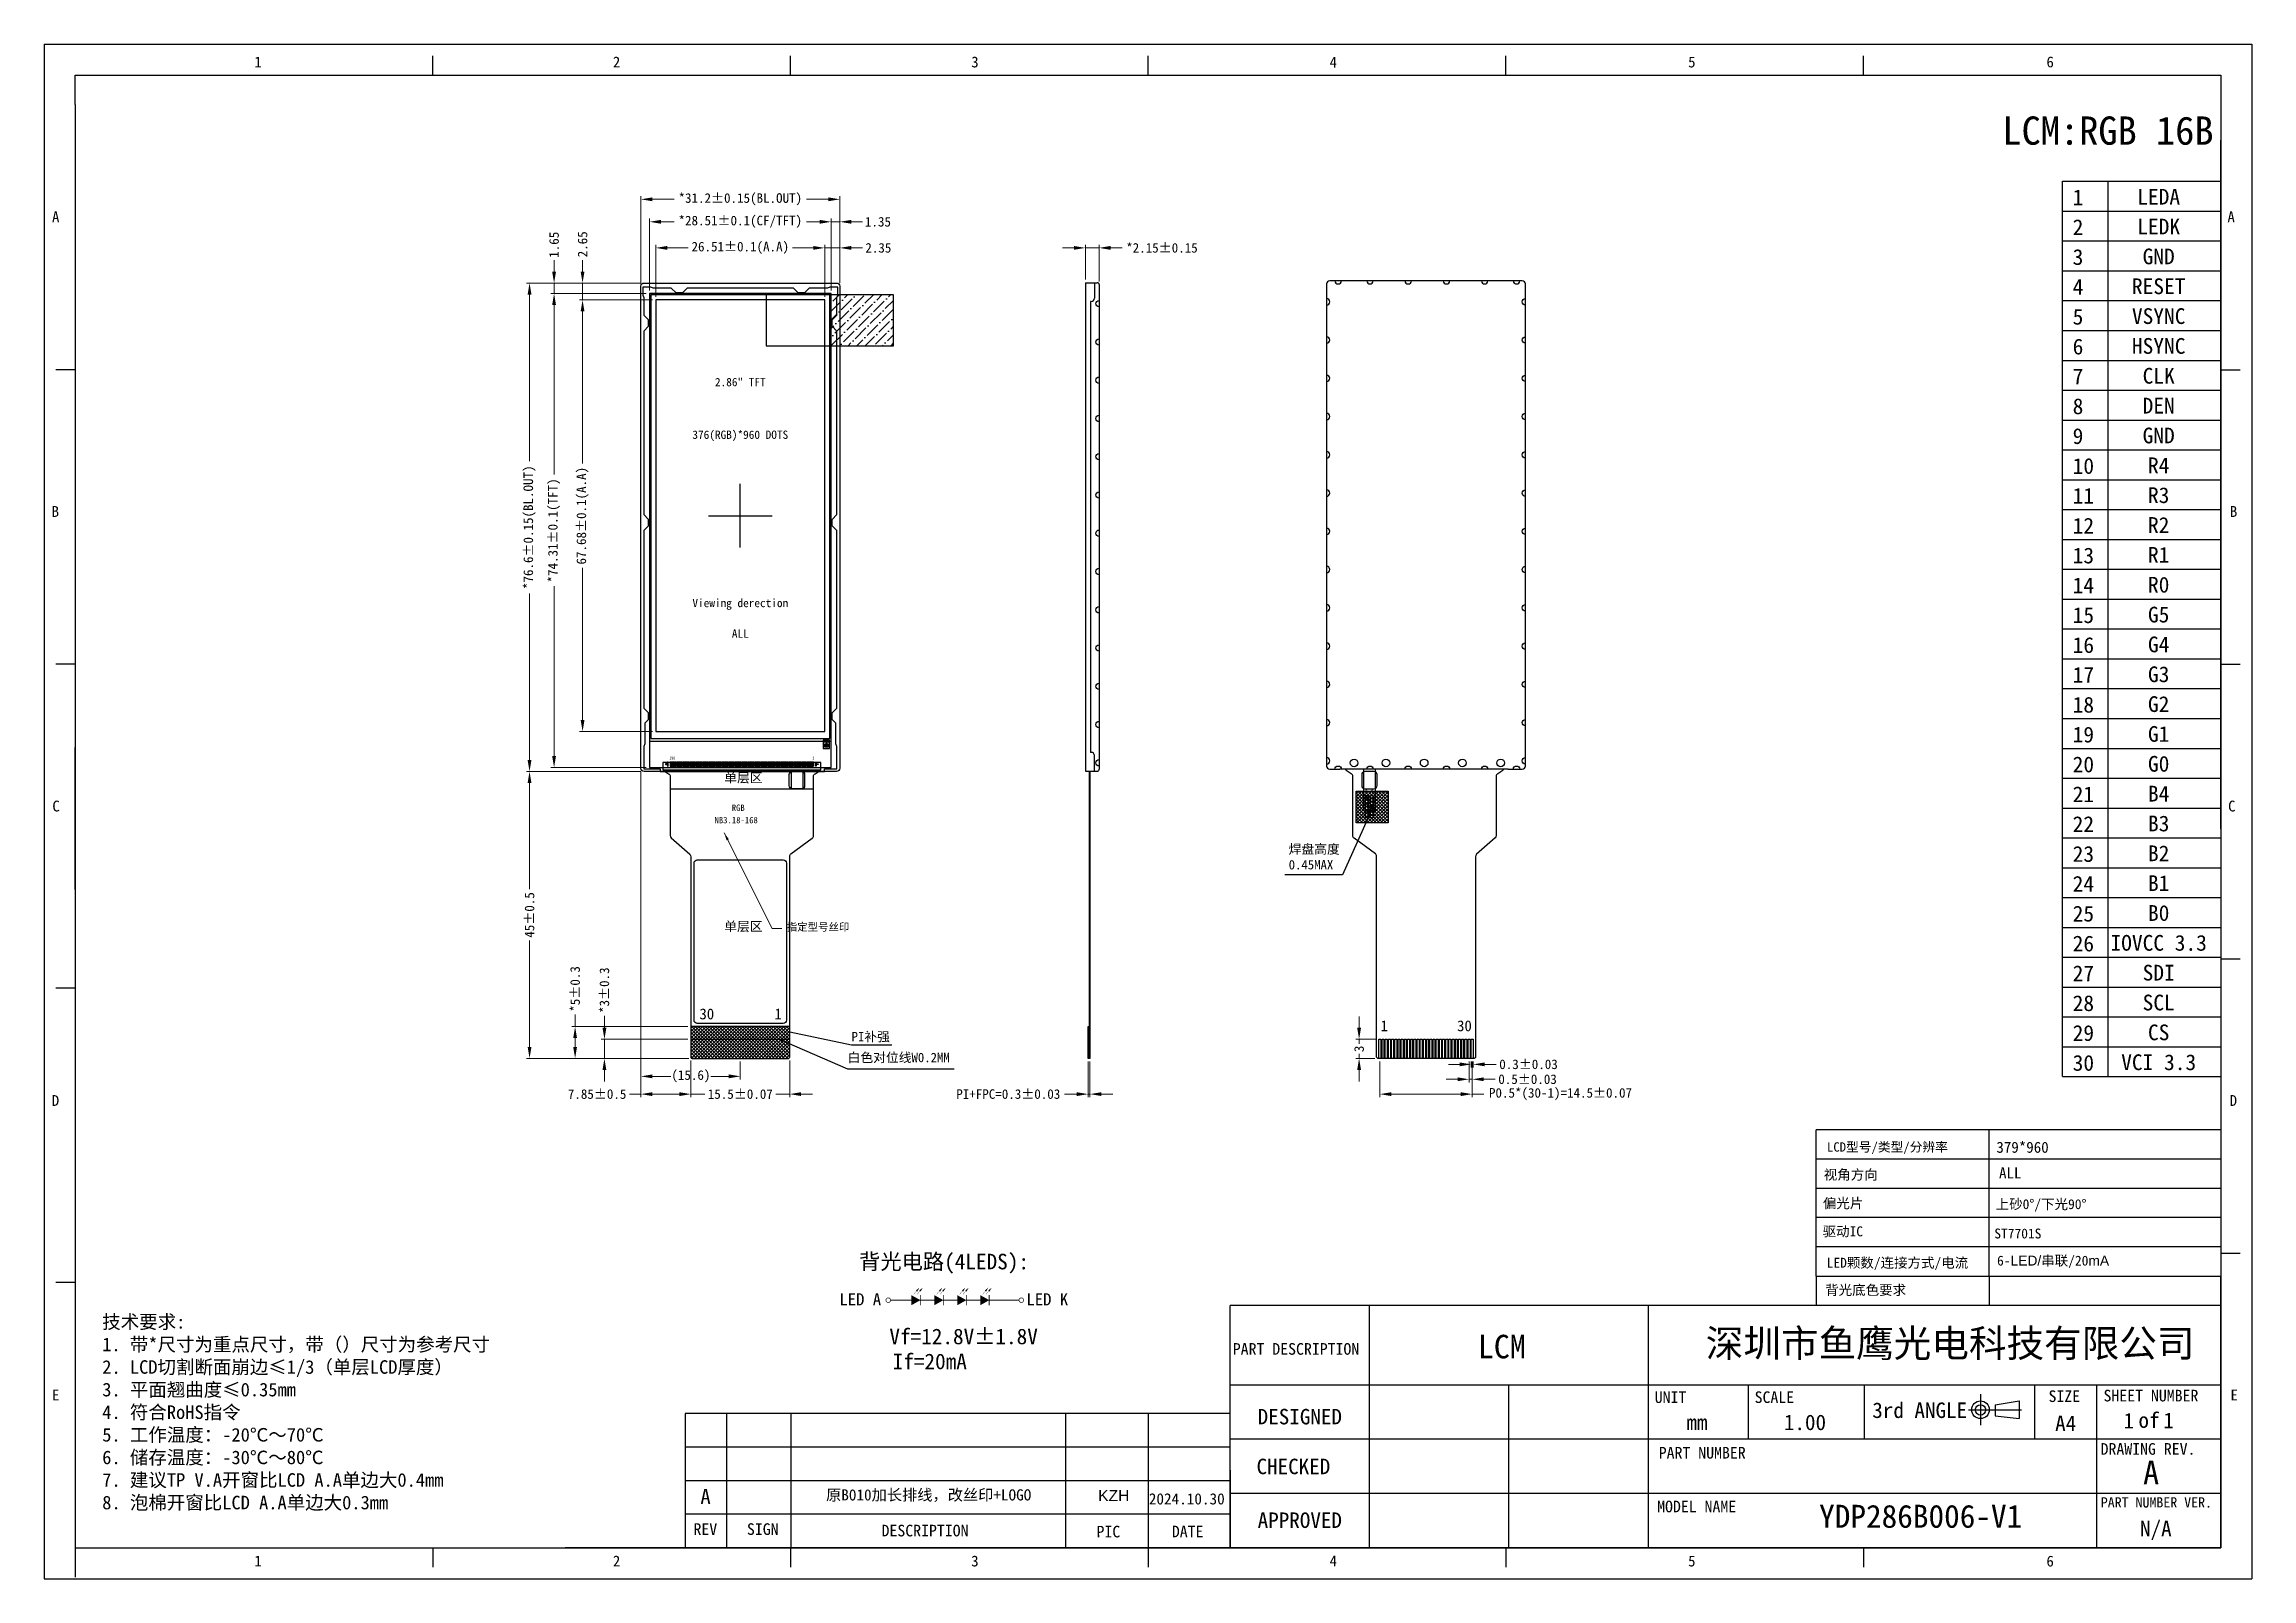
# Model space of a CAD drawing. Header units: inches. Extents: x -257 to 90, y -120 to 121.
import ezdxf
from ezdxf.enums import TextEntityAlignment as Align

# ---------------------------------------------------------------- set-up
doc = ezdxf.new("R2010")
doc.units = ezdxf.units.IN
doc.header["$MEASUREMENT"] = 0
for name, color, linetype in [('2ITO.drawing', 9, 'Continuous'), ('Baseline.drawing', 3, 'Continuous'), ('CF_line.drawing', 5, 'Continuous'), ('DIM', 130, 'Continuous'), ('DIM（标注）', 3, 'Continuous'), ('FPC', 40, 'Continuous'), ('FR', 221, 'Continuous'), ('GATE.drawing', 7, 'Continuous'), ('L122.drawing', 11, 'Continuous'), ('LCD', 190, 'Continuous'), ('LCD-FPC', 30, 'Continuous'), ('TFT_line.drawing', 4, 'Continuous'), ('易撕贴', 3, 'Continuous'), ('标 注', 3, 'Continuous')]:
    doc.layers.add(name, color=color, linetype=linetype)
doc.styles.add('ROMANC', font='romanc.shx')
doc.styles.get("Standard").update_dxf_attribs({"font": ''})
doc.styles.add('W0$254', font='simplex', dxfattribs={"width": 0.75})
doc.styles.add('宋', font='')
doc.styles.add('宋体', font='', dxfattribs={"height": 3})
doc.styles.add('黑体', font='')
doc.styles.get('Standard').set_extended_font_data('SimSun')
doc.styles.get('宋').set_extended_font_data('SimSun')
doc.styles.get('宋体').set_extended_font_data('SimSun')
doc.styles.get('黑体').set_extended_font_data('楷体_GB2312')
doc.dimstyles.get("Standard").update_dxf_attribs({"dimtxt": 0.18, "dimasz": 0.18, "dimexe": 0.18, "dimexo": 0.0625, "dimgap": 0.09, "dimtad": 0, "dimtih": 1, "dimtoh": 1, "dimdec": 4, "dimzin": 0, "dimdsep": 46, "dimtxsty": 'Standard', "dimcen": 0.09, "dimadec": 0, "dimazin": 0, "dimtfac": 1, "dimtdec": 4, "dimtofl": 0, "dimtmove": 0, "dimatfit": 3, "dimfxl": 1, "dimtolj": 1, "dimtzin": 0, "dimarcsym": 0})
doc.dimstyles.new('STANDARD$0', dxfattribs={"dimtxt": 1.5, "dimasz": 1.8, "dimexe": 0.5, "dimexo": 0.5, "dimgap": 0.4, "dimtad": 0, "dimzin": 9, "dimdsep": 46, "dimtxsty": '黑体', "dimcen": 1.5, "dimclrd": 3, "dimclre": 3, "dimclrt": 7, "dimadec": 0, "dimazin": 0, "dimtfac": 1, "dimtmove": 0, "dimatfit": 3, "dimfxl": 1, "dimtolj": 1, "dimtzin": 0, "dimlwd": 5, "dimlwe": 5, "dimarcsym": 0})
doc.dimstyles.new('YanXiu', dxfattribs={"dimtxt": 1.5, "dimasz": 1.2, "dimexe": 0.66, "dimexo": 0.66, "dimgap": 0.66, "dimtad": 0, "dimdsep": 46, "dimtxsty": 'ROMANC', "dimcen": 0, "dimclrd": 256, "dimclre": 131, "dimclrt": 42, "dimazin": 2, "dimtfac": 1, "dimtofl": 0, "dimtmove": 0, "dimatfit": 3, "dimfxl": 1, "dimlwd": 5, "dimlwe": 5, "dimarcsym": 0})

msp = doc.modelspace()

# ---------------------------------------------------------------- texts
at = {"color": 4, "linetype": 'Continuous', "style": '宋体'}
for s, height, p in [('1', 1.702, (-223.57, 117.3)), ('2', 1.702, (-167.306, 117.3)), ('3', 1.702, (-111.074, 117.305)), ('4', 1.702, (-54.836, 117.285)), ('5', 1.702, (1.415, 117.305)), ('6', 1.702, (57.645, 117.315)), ('A', 1.702, (-255.31, 93.014)), ('A', 1.702, (86.042, 93.014)), ('B', 1.702, (-255.368, 46.811)), ('B', 1.702, (86.425, 46.811)), ('C', 1.702, (-255.255, 0.615)), ('C', 1.702, (86.15, 0.615)), ('30', 1.7017, (-153.723, -31.983)), ('1', 1.702, (-141.945, -31.983)), ('1', 1.702, (-46.847, -33.846)), ('30', 1.7017, (-34.84, -33.846)), ('D', 1.702, (-255.339, -45.559)), ('D', 1.702, (86.395, -45.559)), ('PART DESCRIPTION', 1.82322, (-70.035, -84.576)), ('E', 1.702, (-255.309, -91.754)), ('SHEET NUMBER', 1.82322, (66.595, -91.899)), ('E', 1.702, (86.528, -91.754)), ('UNIT', 1.8232, (-3.83, -92.145)), ('SCALE', 1.8232, (11.849, -92.145)), ('3rd ANGLE', 2.431, (30.31, -94.498)), ('SIZE', 1.8232, (57.965, -91.988)), ('PART NUMBER', 1.82322, (-3.196, -100.86)), ('DRAWING REV.', 1.82322, (66.136, -100.258)), ('PART NUMBER VER.', 1.60277, (66.168, -108.534)), ('MODEL NAME', 1.8232, (-3.447, -109.289)), ('1', 1.702, (-223.57, -117.775)), ('2', 1.702, (-167.306, -117.775)), ('3', 1.702, (-111.074, -117.78)), ('4', 1.702, (-54.836, -117.761)), ('5', 1.702, (1.415, -117.78)), ('6', 1.702, (57.645, -117.79))]:
    msp.add_text(s, height=height, dxfattribs=at).set_placement(p)
at = {"color": 1, "linetype": 'Continuous', "style": '宋体'}
for s, height, p in [('LCM:RGB 16B ', 4.43044, (68.799, 105.18)), ('LCM ', 3.692, (-26.569, -85.143)), ('A', 3.692, (74.063, -104.893)), ('A', 2.363, (-152.763, -107.984))]:
    msp.add_text(s, height=height, dxfattribs=at).set_placement(p, align=Align.CENTER)
at = {"style": '黑体'}
for s, p in [('1', (61.751, 95.69)), ('2', (61.751, 91.01)), ('3', (61.751, 86.329)), ('4', (61.751, 81.649)), ('5', (61.751, 76.968)), ('6', (61.751, 72.288)), ('7', (61.751, 67.608)), ('8', (61.751, 62.927)), ('9', (61.751, 58.247)), ('10', (61.751, 53.566)), ('11', (61.751, 48.886)), ('12', (61.751, 44.205)), ('13', (61.751, 39.525)), ('14', (61.751, 34.844)), ('15', (61.751, 30.164)), ('16', (61.751, 25.484)), ('17', (61.751, 20.803)), ('18', (61.751, 16.123)), ('19', (61.751, 11.442)), ('20', (61.751, 6.762)), ('21', (61.751, 2.081)), ('22', (61.751, -2.599)), ('23', (61.751, -7.279)), ('24', (61.751, -11.96)), ('25', (61.751, -16.64)), ('26', (61.751, -21.321)), ('27', (61.751, -26.001)), ('28', (61.751, -30.682)), ('29', (61.751, -35.362)), ('30', (61.751, -40.043))]:
    msp.add_text(s, height=2.47, dxfattribs=at).set_placement(p)
for s, p in [('LEDA', (75.25, 97.024)), ('LEDK', (75.25, 92.344)), ('GND', (75.25, 87.664)), ('RESET', (75.25, 82.983)), ('VSYNC', (75.25, 78.303)), ('HSYNC', (75.25, 73.622)), ('CLK', (75.25, 68.942)), ('DEN', (75.25, 64.261)), ('GND', (75.25, 59.581)), ('R4', (75.25, 54.9)), ('R3', (75.25, 50.22)), ('R2', (75.25, 45.54)), ('R1', (75.25, 40.859)), ('R0', (75.25, 36.179)), ('G5', (75.25, 31.498)), ('G4', (75.25, 26.818)), ('G3', (75.25, 22.137)), ('G2', (75.25, 17.457)), ('G1', (75.25, 12.777)), ('G0', (75.25, 8.096)), ('B4', (75.25, 3.416)), ('B3', (75.25, -1.265)), ('B2', (75.25, -5.945)), ('B1', (75.25, -10.626)), ('B0', (75.25, -15.306)), ('SDI', (75.25, -24.667)), ('SCL', (75.25, -29.347)), ('CS', (75.25, -34.028))]:
    msp.add_text(s, height=2.47, dxfattribs=at).set_placement(p, align=Align.MIDDLE_CENTER)
at = {"color": 1, "style": '黑体'}
for s, p in [('IOVCC 3.3', (75.25, -19.987)), ('VCI 3.3', (75.25, -38.708))]:
    msp.add_text(s, height=2.47, dxfattribs=at).set_placement(p, align=Align.MIDDLE_CENTER)
at = {"color": 0, "linetype": 'Continuous', "style": '宋体'}
for s, height, rotation, p in [('LCD型号/类型/分辨率', 1.46537, 359.99988, (32.689, -52.723)), ('视角方向', 1.5507, 359.99988, (26.927, -57.112)), ('偏光片', 1.5507, 0.00012, (25.732, -61.588)), ('驱动IC', 1.5507, 0.00012, (25.689, -66.003)), ('LED颗数/连接方式/电流', 1.55066, 0.00012, (34.259, -70.929)), ('背光底色要求', 1.5507, 0.00012, (29.272, -75.198))]:
    msp.add_text(s, height=height, rotation=rotation, dxfattribs=at).set_placement(p, align=Align.CENTER)
at = {"color": 3, "linetype": 'Continuous', "lineweight": 0, "style": '宋体'}
for s, p in [('背光电路(4LEDS):', (-128.667, -71.19)), ('Vf=12.8V%%P1.8V', (-123.919, -82.93))]:
    msp.add_text(s, height=2.44637, dxfattribs=at).set_placement(p)
at = {"color": 0, "lineweight": 0, "style": '宋体'}
for s, p in [('LED A', (-131.766, -76.854)), ('LED K', (-102.42, -76.854))]:
    msp.add_text(s, height=1.9272, dxfattribs=at).set_placement(p)
at = {"color": 4, "linetype": 'Continuous', "style": '宋体'}
for s, height, p in [('DESIGNED', 2.431, (-59.514, -95.499)), ('of', 2.431, (73.733, -96.049)), ('mm', 2.431, (2.794, -96.399)), ('1.00', 2.431, (19.75, -96.399)), ('A4', 2.431, (60.657, -96.546)), ('1', 2.431, (70.558, -96.144)), ('1', 2.431, (76.802, -96.098)), ('CHECKED', 2.431, (-60.52, -103.311)), ('APPROVED', 2.431, (-59.514, -111.741)), ('N/A', 2.431, (74.803, -113.046)), ('REV', 1.8232, (-152.795, -112.834)), ('SIGN', 1.8232, (-143.79, -112.834)), ('DESCRIPTION', 1.82322, (-118.323, -113.064)), ('DATE', 1.8232, (-77.111, -113.2))]:
    msp.add_text(s, height=height, dxfattribs=at).set_placement(p, align=Align.CENTER)
msp.add_text('PIC', height=1.8232, rotation=0.26479, dxfattribs=at).set_placement((-89.547, -113.228), align=Align.CENTER)
at = {"color": 2, "char_height": 1, "attachment_point": 1}
for s, insert in [('           RGB', (-156.133, 1.707)), ('      NB3.18-168', (-155.438, -0.237))]:
    msp.add_mtext_dynamic_manual_height_columns(s, width=21.85483, gutter_width=1, heights=[0], dxfattribs=dict(at, insert=insert))
at = {"color": 1, "attachment_point": 1, "style": '宋体'}
for s, insert, char_height, width in [('ALL', (50.2, -55.2), 1.724, 53.98661), ('6-{\\fArial|b0|i0|c0|p32;LED/}串联/20{\\fArial|b0|i0|c0|p32;mA}', (49.894, -69.041), 1.55159, 19.76021)]:
    msp.add_mtext(s, dxfattribs=dict(at, insert=insert, char_height=char_height, width=width))
at = {"color": 2, "attachment_point": 1}
for s, insert, char_height, width, style in [('{\\C4;深圳市鱼鹰光电科技}{\\fSimSun|b1|i0|c134|p2;\\C4;有限公司}', (4.189, -80.615), 4.32432, 85.06509, '黑体'), ('{\\W6.66773; }{\\C1;原B010加长排线，改丝印+LOGO}', (-141.795, -105.682), 1.75054, 43.16938, '宋体'), ('{\\fArial|b0|i0|c134|p34;\\C1;KZH}', (-91.15, -105.786), 1.75054, 12.88413, '宋体'), ('{\\C1;2024.10.30}', (-83.208, -106.303), 1.75054, 12.88413, '宋'), ('\\pxi2.831729,l0;{\\C1;YDP286B006-V1}', (11.766, -108.11), 3.6036, 46.73736, '宋体')]:
    msp.add_mtext(s, dxfattribs=dict(at, insert=insert, char_height=char_height, width=width, style=style))
at = {"color": 3, "linetype": 'Continuous', "lineweight": 0, "insert": (-123.406, -84.402), "char_height": 2.4464, "width": 31.89966, "attachment_point": 1, "style": '宋体'}
msp.add_mtext('If=20mA', dxfattribs=at)
at = {"color": 1, "style": '宋体'}
for tag, p, height in [('379*960', (49.782, -52.908), 1.724), ('上砂0°/下光90°', (49.671, -61.742), 1.552), ('ST7701S', (49.461, -66.343), 1.552)]:
    msp.add_attdef(tag, p, '', height=height, dxfattribs=at)
at = {"layer": 'DIM', "lineweight": 0, "insert": (-247.43, -78.356), "char_height": 2.12497, "width": 91.54833, "attachment_point": 1, "style": '宋体'}
msp.add_mtext('{\\C0;技术要求:\\P1. 带*尺寸为重点尺寸，带（）尺寸为参考尺寸\\P2. LCD切割断面崩边≤1/3（单层LCD厚度）\\P3. 平面翘曲度≤0.35mm\\P4. 符合RoHS指令\\P5. 工作温度：-20℃～70℃ \\P6. 储存温度：-30℃～80℃\\P7. 建议TP V.A开窗比LCD A.A单边大0.4mm\\P8. 泡棉开窗比LCD A.A单边大0.3mm}', dxfattribs=at)
at = {"layer": 'DIM（标注）', "color": 3, "linetype": 'ByBlock', "char_height": 1.47, "attachment_point": 1, "style": '宋体'}
for s, insert, width in [('{\\C5;单层区}', (-149.825, 6.639), 13.12159), ('焊盘高度\\P0.45MAX', (-61.263, -4.546), 13.12159), ('PI补强', (-129.849, -33.958), 13.12159), ('白色对位线W0.2MM', (-130.47, -37.227), 22.95173)]:
    msp.add_mtext(s, dxfattribs=dict(at, insert=insert, width=width))
at = {"layer": 'DIM（标注）', "color": 5, "linetype": 'ByBlock', "insert": (-149.825, -16.664), "char_height": 1.47, "width": 13.12159, "attachment_point": 1, "style": '宋体'}
msp.add_mtext('单层区', dxfattribs=at)
at = {"layer": 'DIM（标注）', "color": 42, "insert": (-140.014, -16.894), "char_height": 1.2, "attachment_point": 1, "style": 'ROMANC'}
msp.add_mtext('{\\fSimSun|b0|i0|c134|p2;指定型号丝印}', dxfattribs=at)
at = {"layer": 'FPC', "color": 0, "lineweight": 25, "char_height": 0.438, "attachment_point": 9, "style": '宋体'}
for s, insert, width in [('K', (-48.868, 3.781), 0.57432), ('K', (-48.868, 3.781), 0.57432), ('A', (-48.036, 3.792), 0.52002), ('A', (-48.036, 3.792), 0.52002)]:
    msp.add_mtext(s, dxfattribs=dict(at, insert=insert, width=width))

# ---------------------------------------------------------------- blocks, each defined once
blk = doc.blocks.new('*D16')
at = {"layer": 'Defpoints', "color": 0}
for p in [(-180.38, 83.49), (-162.41, 83.49), (-162.41, 6.89)]:
    blk.add_point(p, dxfattribs=at)
at = {"layer": 'DIM', "color": 3, "lineweight": 5}
for p, q in [((-162.91, 83.49), (-180.88, 83.49)), ((-180.38, 81.69), (-180.38, 55.56)), ((-180.38, 8.69), (-180.38, 34.82)), ((-162.91, 6.89), (-180.88, 6.89))]:
    blk.add_line(p, q, dxfattribs=at)
at = {"layer": 'DIM', "color": 3}
for points in [[(-180.08, 81.69), (-180.68, 81.69), (-180.38, 83.49)], [(-180.68, 8.69), (-180.08, 8.69), (-180.38, 6.89)]]:
    blk.add_solid(points, dxfattribs=at)
at = {"layer": 'DIM', "color": 7, "insert": (-180.38, 45.19), "char_height": 1.5, "attachment_point": 5, "rotation": 90, "style": '黑体'}
blk.add_mtext('\\A1;*76.6%%P0.15(BL.OUT)', dxfattribs=at)
blk = doc.blocks.new('*D17')
at = {"layer": 'Defpoints', "color": 0}
for p in [(-160.57, 80.84), (-172.06, 13.16), (-160.57, 13.16)]:
    blk.add_point(p, dxfattribs=at)
at = {"layer": 'DIM', "color": 3, "lineweight": 5}
for p, q in [((-161.07, 80.84), (-172.56, 80.84)), ((-172.06, 79.04), (-172.06, 55.2)), ((-172.06, 14.96), (-172.06, 38.81)), ((-161.07, 13.16), (-172.56, 13.16))]:
    blk.add_line(p, q, dxfattribs=at)
at = {"layer": 'DIM', "color": 3}
for points in [[(-171.76, 79.04), (-172.36, 79.04), (-172.06, 80.84)], [(-172.36, 14.96), (-171.76, 14.96), (-172.06, 13.16)]]:
    blk.add_solid(points, dxfattribs=at)
at = {"layer": 'DIM', "color": 7, "insert": (-172.06, 47), "char_height": 1.5, "attachment_point": 5, "rotation": 90, "style": '黑体'}
blk.add_mtext('\\A1;67.68%%P0.1(A.A)', dxfattribs=at)
blk = doc.blocks.new('*D18')
at = {"layer": 'Defpoints', "color": 0}
for p in [(-134.06, 89), (-160.57, 80.84), (-134.06, 80.84)]:
    blk.add_point(p, dxfattribs=at)
at = {"layer": 'DIM', "color": 3, "lineweight": 5}
for p, q in [((-160.57, 81.34), (-160.57, 89.5)), ((-158.77, 89), (-155.51, 89)), ((-135.86, 89), (-139.11, 89)), ((-134.06, 81.34), (-134.06, 89.5))]:
    blk.add_line(p, q, dxfattribs=at)
at = {"layer": 'DIM', "color": 3}
for points in [[(-158.77, 89.3), (-158.77, 88.7), (-160.57, 89)], [(-135.86, 88.7), (-135.86, 89.3), (-134.06, 89)]]:
    blk.add_solid(points, dxfattribs=at)
at = {"layer": 'DIM', "color": 7, "insert": (-147.31, 89), "char_height": 1.5, "attachment_point": 5, "style": '黑体'}
blk.add_mtext('\\A1;26.51%%P0.1(A.A)', dxfattribs=at)
blk = doc.blocks.new('*D19')
at = {"layer": 'Defpoints', "color": 0}
for p in [(-172.06, 83.49), (-162.41, 83.49), (-160.57, 80.84)]:
    blk.add_point(p, dxfattribs=at)
at = {"layer": 'DIM', "color": 3, "lineweight": 5}
for p, q in [((-172.06, 85.29), (-172.06, 87.09)), ((-162.91, 83.49), (-172.56, 83.49)), ((-172.06, 80.84), (-172.06, 83.49)), ((-161.07, 80.84), (-172.56, 80.84)), ((-172.06, 79.04), (-172.06, 77.24))]:
    blk.add_line(p, q, dxfattribs=at)
at = {"layer": 'DIM', "color": 3}
for points in [[(-172.36, 85.29), (-171.76, 85.29), (-172.06, 83.49)], [(-171.76, 79.04), (-172.36, 79.04), (-172.06, 80.84)]]:
    blk.add_solid(points, dxfattribs=at)
at = {"layer": 'DIM', "color": 7, "insert": (-172.06, 89.56), "char_height": 1.5, "attachment_point": 5, "rotation": 90, "style": '黑体'}
blk.add_mtext('\\A1;2.65', dxfattribs=at)
blk = doc.blocks.new('*D20')
at = {"layer": 'Defpoints', "color": 0}
for p in [(-131.71, 89), (-134.06, 80.84), (-131.71, 83.04)]:
    blk.add_point(p, dxfattribs=at)
at = {"layer": 'DIM', "color": 3, "lineweight": 5}
for p, q in [((-135.86, 89), (-137.66, 89)), ((-134.06, 81.34), (-134.06, 89.5)), ((-134.06, 89), (-131.71, 89)), ((-131.71, 83.54), (-131.71, 89.5)), ((-129.91, 89), (-128.11, 89))]:
    blk.add_line(p, q, dxfattribs=at)
at = {"layer": 'DIM', "color": 3}
for points in [[(-135.86, 88.7), (-135.86, 89.3), (-134.06, 89)], [(-129.91, 89.3), (-129.91, 88.7), (-131.71, 89)]]:
    blk.add_solid(points, dxfattribs=at)
at = {"layer": 'DIM', "color": 7, "insert": (-125.65, 89), "char_height": 1.5, "attachment_point": 5, "style": '黑体'}
blk.add_mtext('\\A1;2.35', dxfattribs=at)
blk = doc.blocks.new('*D21')
at = {"layer": 'Defpoints', "color": 0}
for p in [(-161.57, 93.09), (-161.57, 81.84), (-133.06, 81.84)]:
    blk.add_point(p, dxfattribs=at)
at = {"layer": 'DIM', "color": 3, "lineweight": 5}
for p, q in [((-161.57, 82.34), (-161.57, 93.59)), ((-133.06, 82.34), (-133.06, 93.59)), ((-159.77, 93.09), (-157.68, 93.09)), ((-134.86, 93.09), (-136.94, 93.09))]:
    blk.add_line(p, q, dxfattribs=at)
at = {"layer": 'DIM', "color": 3}
for points in [[(-159.77, 93.39), (-159.77, 92.79), (-161.57, 93.09)], [(-134.86, 92.79), (-134.86, 93.39), (-133.06, 93.09)]]:
    blk.add_solid(points, dxfattribs=at)
at = {"layer": 'DIM', "color": 7, "insert": (-147.31, 93.09), "char_height": 1.5, "attachment_point": 5, "style": '黑体'}
blk.add_mtext('\\A1;*28.51%%P0.1(CF/TFT)', dxfattribs=at)
blk = doc.blocks.new('*D22')
at = {"layer": 'Defpoints', "color": 0}
for p in [(-161.57, 81.84), (-176.53, 7.53), (-161.57, 7.53)]:
    blk.add_point(p, dxfattribs=at)
at = {"layer": 'DIM', "color": 3, "lineweight": 5}
for p, q in [((-162.07, 81.84), (-177.03, 81.84)), ((-176.53, 80.04), (-176.53, 53.44)), ((-176.53, 9.33), (-176.53, 35.94)), ((-162.07, 7.53), (-177.03, 7.53))]:
    blk.add_line(p, q, dxfattribs=at)
at = {"layer": 'DIM', "color": 3}
for points in [[(-176.23, 80.04), (-176.83, 80.04), (-176.53, 81.84)], [(-176.83, 9.33), (-176.23, 9.33), (-176.53, 7.53)]]:
    blk.add_solid(points, dxfattribs=at)
at = {"layer": 'DIM', "color": 7, "insert": (-176.53, 44.69), "char_height": 1.5, "attachment_point": 5, "rotation": 90, "style": '黑体'}
blk.add_mtext('\\A1;*74.31%%P0.1(TFT)', dxfattribs=at)
blk = doc.blocks.new('*D23')
at = {"layer": 'Defpoints', "color": 0}
for p in [(-131.71, 96.62), (-162.91, 83.04), (-131.71, 83.04)]:
    blk.add_point(p, dxfattribs=at)
at = {"layer": 'DIM', "color": 3, "lineweight": 5}
for p, q in [((-162.91, 83.54), (-162.91, 97.12)), ((-131.71, 83.54), (-131.71, 97.12)), ((-161.11, 96.62), (-157.68, 96.62)), ((-133.51, 96.62), (-136.94, 96.62))]:
    blk.add_line(p, q, dxfattribs=at)
at = {"layer": 'DIM', "color": 3}
for points in [[(-161.11, 96.92), (-161.11, 96.32), (-162.91, 96.62)], [(-133.51, 96.32), (-133.51, 96.92), (-131.71, 96.62)]]:
    blk.add_solid(points, dxfattribs=at)
at = {"layer": 'DIM', "color": 7, "insert": (-147.31, 96.62), "char_height": 1.5, "attachment_point": 5, "style": '黑体'}
blk.add_mtext('\\A1;*31.2%%P0.15(BL.OUT)', dxfattribs=at)
blk = doc.blocks.new('ag_pad')
at = {"layer": '2ITO.drawing'}
blk.add_lwpolyline([(0, 0), (1.002, 0), (1.002, 1.352), (0, 1.352), (0, 0)], close=True, dxfattribs=at)
at = {"layer": 'GATE.drawing'}
for points in [[(0.001, 0.001), (1.001, 0.001), (1.001, 1.351), (0.956, 1.351), (0.956, 1.331), (0.981, 1.331), (0.981, 1.311), (0.956, 1.311), (0.956, 1.291), (0.981, 1.291), (0.981, 1.271), (0.956, 1.271), (0.956, 1.251), (0.981, 1.251), (0.981, 1.231), (0.956, 1.231), (0.956, 1.211), (0.981, 1.211), (0.981, 1.191), (0.931, 1.191), (0.931, 1.211), (0.956, 1.211), (0.956, 1.231), (0.931, 1.231), (0.931, 1.251), (0.956, 1.251), (0.956, 1.271), (0.931, 1.271), (0.931, 1.291), (0.956, 1.291), (0.956, 1.311), (0.931, 1.311), (0.931, 1.331), (0.956, 1.331), (0.956, 1.351), (0.886, 1.351), (0.886, 1.331), (0.911, 1.331), (0.911, 1.311), (0.886, 1.311), (0.886, 1.291), (0.911, 1.291), (0.911, 1.271), (0.886, 1.271), (0.886, 1.251), (0.911, 1.251), (0.911, 1.231), (0.886, 1.231), (0.886, 1.211), (0.911, 1.211), (0.911, 1.191), (0.861, 1.191), (0.861, 1.211), (0.886, 1.211), (0.886, 1.231), (0.861, 1.231), (0.861, 1.251), (0.886, 1.251), (0.886, 1.271), (0.861, 1.271), (0.861, 1.291), (0.886, 1.291), (0.886, 1.311), (0.861, 1.311), (0.861, 1.331), (0.886, 1.331), (0.886, 1.351), (0.816, 1.351), (0.816, 1.331), (0.841, 1.331), (0.841, 1.311), (0.816, 1.311), (0.816, 1.291), (0.841, 1.291), (0.841, 1.271), (0.816, 1.271), (0.816, 1.251), (0.841, 1.251), (0.841, 1.231), (0.816, 1.231), (0.816, 1.211), (0.841, 1.211), (0.841, 1.191), (0.791, 1.191), (0.791, 1.211), (0.816, 1.211), (0.816, 1.231), (0.791, 1.231), (0.791, 1.251), (0.816, 1.251), (0.816, 1.271), (0.791, 1.271), (0.791, 1.291), (0.816, 1.291), (0.816, 1.311), (0.791, 1.311), (0.791, 1.331), (0.816, 1.331), (0.816, 1.351), (0.746, 1.351), (0.746, 1.331), (0.771, 1.331), (0.771, 1.311), (0.746, 1.311), (0.746, 1.291), (0.771, 1.291), (0.771, 1.271), (0.746, 1.271), (0.746, 1.251), (0.771, 1.251), (0.771, 1.231), (0.746, 1.231), (0.746, 1.211), (0.771, 1.211), (0.771, 1.191), (0.721, 1.191), (0.721, 1.211), (0.746, 1.211), (0.746, 1.231), (0.721, 1.231), (0.721, 1.251), (0.746, 1.251), (0.746, 1.271), (0.721, 1.271), (0.721, 1.291), (0.746, 1.291), (0.746, 1.311), (0.721, 1.311), (0.721, 1.331), (0.746, 1.331), (0.746, 1.351), (0.676, 1.351), (0.676, 1.331), (0.701, 1.331), (0.701, 1.311), (0.676, 1.311), (0.676, 1.291), (0.701, 1.291), (0.701, 1.271), (0.676, 1.271), (0.676, 1.251), (0.701, 1.251), (0.701, 1.231), (0.676, 1.231), (0.676, 1.211), (0.701, 1.211), (0.701, 1.191), (0.651, 1.191), (0.651, 1.211), (0.676, 1.211), (0.676, 1.231), (0.651, 1.231), (0.651, 1.251), (0.676, 1.251), (0.676, 1.271), (0.651, 1.271), (0.651, 1.291), (0.676, 1.291), (0.676, 1.311), (0.651, 1.311), (0.651, 1.331), (0.676, 1.331), (0.676, 1.351), (0.606, 1.351), (0.606, 1.331), (0.631, 1.331), (0.631, 1.311), (0.606, 1.311), (0.606, 1.291), (0.631, 1.291), (0.631, 1.271), (0.606, 1.271), (0.606, 1.251), (0.631, 1.251), (0.631, 1.231), (0.606, 1.231), (0.606, 1.211), (0.631, 1.211), (0.631, 1.191), (0.581, 1.191), (0.581, 1.211), (0.606, 1.211), (0.606, 1.231), (0.581, 1.231), (0.581, 1.251), (0.606, 1.251), (0.606, 1.271), (0.581, 1.271), (0.581, 1.291), (0.606, 1.291), (0.606, 1.311), (0.581, 1.311), (0.581, 1.331), (0.606, 1.331), (0.606, 1.351), (0.536, 1.351), (0.536, 1.331), (0.561, 1.331), (0.561, 1.311), (0.536, 1.311), (0.536, 1.291), (0.561, 1.291), (0.561, 1.271), (0.536, 1.271), (0.536, 1.251), (0.561, 1.251), (0.561, 1.231), (0.536, 1.231), (0.536, 1.211), (0.561, 1.211), (0.561, 1.191), (0.511, 1.191), (0.511, 1.211), (0.536, 1.211), (0.536, 1.231), (0.511, 1.231), (0.511, 1.251), (0.536, 1.251), (0.536, 1.271), (0.511, 1.271), (0.511, 1.291), (0.536, 1.291), (0.536, 1.311), (0.511, 1.311), (0.511, 1.331), (0.536, 1.331), (0.536, 1.351), (0.501, 1.351), (0.501, 0.751), (0.751, 0.751), (0.751, 0.251), (0.251, 0.251), (0.251, 0.751), (0.501, 0.751), (0.501, 1.351), (0.466, 1.351), (0.466, 1.331), (0.491, 1.331), (0.491, 1.311), (0.466, 1.311), (0.466, 1.291), (0.491, 1.291), (0.491, 1.271), (0.466, 1.271), (0.466, 1.251), (0.491, 1.251), (0.491, 1.231), (0.466, 1.231), (0.466, 1.211), (0.491, 1.211), (0.491, 1.191), (0.441, 1.191), (0.441, 1.211), (0.466, 1.211), (0.466, 1.231), (0.441, 1.231), (0.441, 1.251), (0.466, 1.251), (0.466, 1.271), (0.441, 1.271), (0.441, 1.291), (0.466, 1.291), (0.466, 1.311), (0.441, 1.311), (0.441, 1.331), (0.466, 1.331), (0.466, 1.351), (0.396, 1.351), (0.396, 1.331), (0.421, 1.331), (0.421, 1.311), (0.396, 1.311), (0.396, 1.291), (0.421, 1.291), (0.421, 1.271), (0.396, 1.271), (0.396, 1.251), (0.421, 1.251), (0.421, 1.231), (0.396, 1.231), (0.396, 1.211), (0.421, 1.211), (0.421, 1.191), (0.371, 1.191), (0.371, 1.211), (0.396, 1.211), (0.396, 1.231), (0.371, 1.231), (0.371, 1.251), (0.396, 1.251), (0.396, 1.271), (0.371, 1.271), (0.371, 1.291), (0.396, 1.291), (0.396, 1.311), (0.371, 1.311), (0.371, 1.331), (0.396, 1.331), (0.396, 1.351), (0.326, 1.351), (0.326, 1.331), (0.351, 1.331), (0.351, 1.311), (0.326, 1.311), (0.326, 1.291), (0.351, 1.291), (0.351, 1.271), (0.326, 1.271), (0.326, 1.251), (0.351, 1.251), (0.351, 1.231), (0.326, 1.231), (0.326, 1.211), (0.351, 1.211), (0.351, 1.191), (0.301, 1.191), (0.301, 1.211), (0.326, 1.211), (0.326, 1.231), (0.301, 1.231), (0.301, 1.251), (0.326, 1.251), (0.326, 1.271), (0.301, 1.271), (0.301, 1.291), (0.326, 1.291), (0.326, 1.311), (0.301, 1.311), (0.301, 1.331), (0.326, 1.331), (0.326, 1.351), (0.256, 1.351), (0.256, 1.331), (0.281, 1.331), (0.281, 1.311), (0.256, 1.311), (0.256, 1.291), (0.281, 1.291), (0.281, 1.271), (0.256, 1.271), (0.256, 1.251), (0.281, 1.251), (0.281, 1.231), (0.256, 1.231), (0.256, 1.211), (0.281, 1.211), (0.281, 1.191), (0.231, 1.191), (0.231, 1.211), (0.256, 1.211), (0.256, 1.231), (0.231, 1.231), (0.231, 1.251), (0.256, 1.251), (0.256, 1.271), (0.231, 1.271), (0.231, 1.291), (0.256, 1.291), (0.256, 1.311), (0.231, 1.311), (0.231, 1.331), (0.256, 1.331), (0.256, 1.351), (0.186, 1.351), (0.186, 1.331), (0.211, 1.331), (0.211, 1.311), (0.186, 1.311), (0.186, 1.291), (0.211, 1.291), (0.211, 1.271), (0.186, 1.271), (0.186, 1.251), (0.211, 1.251), (0.211, 1.231), (0.186, 1.231), (0.186, 1.211), (0.211, 1.211), (0.211, 1.191), (0.161, 1.191), (0.161, 1.211), (0.186, 1.211), (0.186, 1.231), (0.161, 1.231), (0.161, 1.251), (0.186, 1.251), (0.186, 1.271), (0.161, 1.271), (0.161, 1.291), (0.186, 1.291), (0.186, 1.311), (0.161, 1.311), (0.161, 1.331), (0.186, 1.331), (0.186, 1.351), (0.116, 1.351), (0.116, 1.331), (0.141, 1.331), (0.141, 1.311), (0.116, 1.311), (0.116, 1.291), (0.141, 1.291), (0.141, 1.271), (0.116, 1.271), (0.116, 1.251), (0.141, 1.251), (0.141, 1.231), (0.116, 1.231), (0.116, 1.211), (0.141, 1.211), (0.141, 1.191), (0.091, 1.191), (0.091, 1.211), (0.116, 1.211), (0.116, 1.231), (0.091, 1.231), (0.091, 1.251), (0.116, 1.251), (0.116, 1.271), (0.091, 1.271), (0.091, 1.291), (0.116, 1.291), (0.116, 1.311), (0.091, 1.311), (0.091, 1.331), (0.116, 1.331), (0.116, 1.351), (0.046, 1.351), (0.046, 1.331), (0.071, 1.331), (0.071, 1.311), (0.046, 1.311), (0.046, 1.291), (0.071, 1.291), (0.071, 1.271), (0.046, 1.271), (0.046, 1.251), (0.071, 1.251), (0.071, 1.231), (0.046, 1.231), (0.046, 1.211), (0.071, 1.211), (0.071, 1.191), (0.021, 1.191), (0.021, 1.211), (0.046, 1.211), (0.046, 1.231), (0.021, 1.231), (0.021, 1.251), (0.046, 1.251), (0.046, 1.271), (0.021, 1.271), (0.021, 1.291), (0.046, 1.291), (0.046, 1.311), (0.021, 1.311), (0.021, 1.331), (0.046, 1.331), (0.046, 1.351), (0.001, 1.351), (0.001, 0.001)], [(0.376, 0.376), (0.626, 0.376), (0.626, 0.626), (0.376, 0.626), (0.376, 0.376)]]:
    blk.add_lwpolyline(points, close=True, dxfattribs=at)
at = {"layer": 'TFT_line.drawing'}
blk.add_lwpolyline([(0.001, 0.001), (1.001, 0.001), (1.001, 1.001), (0.001, 1.001), (0.001, 0.001)], close=True, dxfattribs=at)
blk = doc.blocks.new('fpc_bump')
at = {"layer": '2ITO.drawing'}
blk.add_lwpolyline([(-0.00025, -0.00025), (0.06025, -0.00025), (0.06025, 0.60025), (-0.00025, 0.60025), (-0.00025, -0.00025)], close=True, dxfattribs=at)
at = {"layer": 'GATE.drawing'}
blk.add_lwpolyline([(-0.0008, -0.0008), (0.0608, -0.0008), (0.0608, 0.6008), (-0.0008, 0.6008), (-0.0008, -0.0008)], close=True, dxfattribs=at)
at = {"layer": 'TFT_line.drawing'}
blk.add_lwpolyline([(0, 0), (0.06, 0), (0.06, 0.6), (0, 0.6), (0, 0)], close=True, dxfattribs=at)
blk = doc.blocks.new('fpc_mark')
at = {"layer": 'GATE.drawing'}
blk.add_lwpolyline([(0.34, 0.2517), (0, 0.2517), (0, 0.15), (0.34, 0.15), (0.34, -0.09045), (0.4417, -0.09045), (0.4417, 0.51125), (0.34, 0.51125), (0.34, 0.2517)], close=True, dxfattribs=at)
at = {"layer": 'TFT_line.drawing'}
blk.add_lwpolyline([(0.34085, 0.25085), (0.00085, 0.25085), (0.00085, 0.15085), (0.34085, 0.15085), (0.34085, -0.0896), (0.44085, -0.0896), (0.44085, 0.5104), (0.34085, 0.5104), (0.34085, 0.25085)], close=True, dxfattribs=at)
blk = doc.blocks.new('lcd')
at = {"color": 4}
for p, q in [((840.97, 2198.6), (840.97, 2208.6)), ((835.97, 2203.6), (845.97, 2203.6))]:
    blk.add_line(p, q, dxfattribs=at)
at = {"layer": 'Baseline.drawing', "color": 4}
blk.add_lwpolyline([(827.71, 2169.76), (854.22, 2169.76), (854.22, 2237.44), (827.71, 2237.44), (827.71, 2169.76)], close=True, dxfattribs=at)
at = {"layer": 'CF_line.drawing', "color": 4}
blk.add_lwpolyline([(826.71, 2168.26), (855.22, 2168.26), (855.22, 2238.44), (826.71, 2238.44), (826.71, 2168.26)], close=True, dxfattribs=at)
at = {"layer": 'CF_line.drawing', "color": 6}
blk.add_lwpolyline([(826.91, 2168.66), (855.02, 2168.66), (855.02, 2238.24), (826.91, 2238.24)], close=True, dxfattribs=at)
at = {"layer": 'TFT_line.drawing', "color": 4}
blk.add_lwpolyline([(826.71, 2164.14), (855.22, 2164.14), (855.22, 2238.44), (826.71, 2238.44), (826.71, 2164.14)], close=True, dxfattribs=at)
at = {"layer": 'TFT_line.drawing'}
for points in [[(830.08, 2164.34), (830.14, 2164.34), (830.14, 2164.94), (830.08, 2164.94), (830.08, 2164.34)], [(851.92, 2164.34), (851.98, 2164.34), (851.98, 2164.94), (851.92, 2164.94), (851.92, 2164.34)]]:
    blk.add_lwpolyline(points, close=True, dxfattribs=at)
for name, p in [('ag_pad', (853.97, 2167.07)), ('fpc_mark', (829.22, 2164.43)), ('fpc_bump', (829.96, 2164.34))]:
    blk.add_blockref(name, p)
at = {"row_count": 1, "row_spacing": 0.6, "column_spacing": 0.12}
for p, column_count in [((830.2, 2164.34), 181), ((852.04, 2164.34), 4)]:
    blk.add_blockref('fpc_bump', p, dxfattribs=dict(at, column_count=column_count))
at = {"xscale": -1}
blk.add_blockref('fpc_mark', (853.2, 2164.43), dxfattribs=at)
at = {"linetype": 'Continuous', "insert": (854.22, 2167.63), "char_height": 0.3, "width": 0.8975, "attachment_point": 1}
blk.add_mtext('\\C6;AG', dxfattribs=at)
at = {"layer": 'L122.drawing', "char_height": 0.5, "width": 0.0857, "attachment_point": 5, "style": 'W0$254'}
for s, insert in [('{\\fSimHei|b0|i0|c134|p0;\\C4;190}', (830.3, 2165.58)), ('{\\fSimHei|b0|i0|c134|p0;\\C4;1}', (852.43, 2165.57))]:
    blk.add_mtext(s, dxfattribs=dict(at, insert=insert))
at = {"layer": 'LCD', "color": 4, "lineweight": 0, "char_height": 1.3, "width": 17.6591, "attachment_point": 5, "style": '黑体'}
for s, insert in [('2.86" TFT', (840.97, 2224.55)), ('376(RGB)*960 DOTS ', (840.97, 2216.13)), ('{\\fSimSun|b0|i0|c0|p49;Viewing derection}', (840.97, 2189.7)), ('{\\fSimSun|b0|i0|c0|p49;ALL}', (840.97, 2185.11))]:
    blk.add_mtext(s, dxfattribs=dict(at, insert=insert))
blk = doc.blocks.new('*D8')
at = {"layer": 'Defpoints', "color": 0}
for p in [(-131.71, 93.09), (-133.06, 81.84), (-131.71, 83.04)]:
    blk.add_point(p, dxfattribs=at)
at = {"layer": 'DIM', "color": 3, "lineweight": 5}
for p, q in [((-133.06, 82.34), (-133.06, 93.59)), ((-131.71, 83.54), (-131.71, 93.59)), ((-134.86, 93.09), (-136.66, 93.09)), ((-133.06, 93.09), (-131.71, 93.09)), ((-129.91, 93.09), (-128.11, 93.09))]:
    blk.add_line(p, q, dxfattribs=at)
at = {"layer": 'DIM', "color": 3}
for points in [[(-134.86, 92.79), (-134.86, 93.39), (-133.06, 93.09)], [(-129.91, 93.39), (-129.91, 92.79), (-131.71, 93.09)]]:
    blk.add_solid(points, dxfattribs=at)
at = {"layer": 'DIM', "color": 7, "insert": (-125.71, 93.09), "char_height": 1.5, "attachment_point": 5, "style": '黑体'}
blk.add_mtext('\\A1;1.35', dxfattribs=at)
blk = doc.blocks.new('*D9')
at = {"layer": 'Defpoints', "color": 0}
for p in [(-176.53, 83.49), (-162.41, 83.49), (-161.57, 81.84)]:
    blk.add_point(p, dxfattribs=at)
at = {"layer": 'DIM', "color": 3, "lineweight": 5}
for p, q in [((-176.53, 85.29), (-176.53, 87.09)), ((-162.91, 83.49), (-177.03, 83.49)), ((-176.53, 81.84), (-176.53, 83.49)), ((-162.07, 81.84), (-177.03, 81.84)), ((-176.53, 80.04), (-176.53, 78.24))]:
    blk.add_line(p, q, dxfattribs=at)
at = {"layer": 'DIM', "color": 3}
for points in [[(-176.83, 85.29), (-176.23, 85.29), (-176.53, 83.49)], [(-176.23, 80.04), (-176.83, 80.04), (-176.53, 81.84)]]:
    blk.add_solid(points, dxfattribs=at)
at = {"layer": 'DIM', "color": 7, "insert": (-176.53, 89.49), "char_height": 1.5, "attachment_point": 5, "rotation": 90, "style": '黑体'}
blk.add_mtext('\\A1;1.65', dxfattribs=at)
blk = doc.blocks.new('*D10')
at = {"layer": 'Defpoints', "color": 0}
for p in [(-91, 89), (-93.15, 83.54), (-91, 83.24)]:
    blk.add_point(p, dxfattribs=at)
at = {"layer": 'DIM', "color": 3, "lineweight": 5}
for p, q in [((-94.95, 89), (-96.75, 89)), ((-93.15, 84.04), (-93.15, 89.5)), ((-93.15, 89), (-91, 89)), ((-91, 83.74), (-91, 89.5)), ((-89.2, 89), (-87.4, 89))]:
    blk.add_line(p, q, dxfattribs=at)
at = {"layer": 'DIM', "color": 3}
for points in [[(-94.95, 88.7), (-94.95, 89.3), (-93.15, 89)], [(-89.2, 89.3), (-89.2, 88.7), (-91, 89)]]:
    blk.add_solid(points, dxfattribs=at)
at = {"layer": 'DIM', "color": 7, "insert": (-81.15, 89), "char_height": 1.5, "attachment_point": 5, "style": '黑体'}
blk.add_mtext('\\A1;*2.15%%P0.15', dxfattribs=at)
blk = doc.blocks.new('*D11')
at = {"layer": 'Defpoints', "color": 0}
for p in [(-92.74, -38.11), (-92.44, -38.11), (-92.74, -43.71)]:
    blk.add_point(p, dxfattribs=at)
at = {"layer": 'DIM（标注）', "color": 3, "lineweight": 5}
for p, q in [((-92.74, -38.61), (-92.74, -44.21)), ((-92.44, -38.61), (-92.44, -44.21)), ((-94.54, -43.71), (-96.42, -43.71)), ((-92.44, -43.71), (-92.74, -43.71)), ((-90.64, -43.71), (-88.84, -43.71))]:
    blk.add_line(p, q, dxfattribs=at)
at = {"layer": 'DIM（标注）', "color": 3}
for points in [[(-94.54, -43.41), (-94.54, -44.01), (-92.74, -43.71)], [(-90.64, -43.41), (-90.64, -44.01), (-92.44, -43.71)]]:
    blk.add_solid(points, dxfattribs=at)
at = {"layer": 'DIM（标注）', "color": 7, "insert": (-105.26, -43.71), "char_height": 1.5, "attachment_point": 5, "style": '黑体'}
blk.add_mtext('\\A1;PI+FPC=0.3%%P0.03', dxfattribs=at)
blk = doc.blocks.new('*D12')
at = {"layer": 'Defpoints', "color": 0}
for p in [(-155.06, -35.11), (-168.63, -38.11), (-154.86, -38.11)]:
    blk.add_point(p, dxfattribs=at)
at = {"layer": 'DIM（标注）', "color": 3, "lineweight": 5}
for p, q in [((-168.63, -33.31), (-168.63, -31.44)), ((-155.56, -35.11), (-169.13, -35.11)), ((-168.63, -38.11), (-168.63, -35.11)), ((-155.36, -38.11), (-169.13, -38.11)), ((-168.63, -39.91), (-168.63, -41.71))]:
    blk.add_line(p, q, dxfattribs=at)
at = {"layer": 'DIM（标注）', "color": 3}
for points in [[(-168.93, -33.31), (-168.33, -33.31), (-168.63, -35.11)], [(-168.93, -39.91), (-168.33, -39.91), (-168.63, -38.11)]]:
    blk.add_solid(points, dxfattribs=at)
at = {"layer": 'DIM（标注）', "color": 7, "insert": (-168.63, -27.41), "char_height": 1.5, "attachment_point": 5, "rotation": 90, "style": '黑体'}
blk.add_mtext('\\A1;*3%%P0.3', dxfattribs=at)
blk = doc.blocks.new('*D13')
at = {"layer": 'Defpoints', "color": 0}
for p in [(-155.06, -33.11), (-173.23, -38.11), (-154.86, -38.11)]:
    blk.add_point(p, dxfattribs=at)
at = {"layer": 'DIM（标注）', "color": 3, "lineweight": 5}
for p, q in [((-155.56, -33.11), (-173.73, -33.11)), ((-173.23, -33.11), (-173.23, -31.24)), ((-173.23, -36.31), (-173.23, -34.91)), ((-155.36, -38.11), (-173.73, -38.11))]:
    blk.add_line(p, q, dxfattribs=at)
at = {"layer": 'DIM（标注）', "color": 3}
for points in [[(-173.53, -34.91), (-172.93, -34.91), (-173.23, -33.11)], [(-173.53, -36.31), (-172.93, -36.31), (-173.23, -38.11)]]:
    blk.add_solid(points, dxfattribs=at)
at = {"layer": 'DIM（标注）', "color": 7, "insert": (-173.23, -27.21), "char_height": 1.5, "attachment_point": 5, "rotation": 90, "style": '黑体'}
blk.add_mtext('\\A1;*5%%P0.3', dxfattribs=at)
blk = doc.blocks.new('*D14')
at = {"layer": 'Defpoints', "color": 0}
for p in [(-162.41, 6.89), (-180.38, -38.11), (-154.86, -38.11)]:
    blk.add_point(p, dxfattribs=at)
at = {"layer": 'DIM', "color": 3, "lineweight": 5}
for p, q in [((-162.91, 6.89), (-180.88, 6.89)), ((-180.38, 5.09), (-180.38, -11.58)), ((-180.38, -36.31), (-180.38, -19.64)), ((-155.36, -38.11), (-180.88, -38.11))]:
    blk.add_line(p, q, dxfattribs=at)
at = {"layer": 'DIM', "color": 3}
for points in [[(-180.68, 5.09), (-180.08, 5.09), (-180.38, 6.89)], [(-180.68, -36.31), (-180.08, -36.31), (-180.38, -38.11)]]:
    blk.add_solid(points, dxfattribs=at)
at = {"layer": 'DIM', "color": 7, "insert": (-180.38, -15.61), "char_height": 1.5, "attachment_point": 5, "rotation": 90, "style": '黑体'}
blk.add_mtext('\\A1;45%%P0.5', dxfattribs=at)
blk = doc.blocks.new('*D15')
at = {"layer": 'Defpoints', "color": 0}
for p in [(-162.91, 7.44), (-162.91, -40.92), (-147.31, -38.11)]:
    blk.add_point(p, dxfattribs=at)
at = {"layer": 'DIM', "color": 3, "lineweight": 5}
for p, q in [((-162.91, 6.94), (-162.91, -41.42)), ((-161.11, -40.92), (-158.2, -40.92)), ((-149.11, -40.92), (-151.93, -40.92)), ((-147.31, -38.61), (-147.31, -41.42))]:
    blk.add_line(p, q, dxfattribs=at)
at = {"layer": 'DIM', "color": 3}
for points in [[(-161.11, -40.62), (-161.11, -41.22), (-162.91, -40.92)], [(-149.11, -40.62), (-149.11, -41.22), (-147.31, -40.92)]]:
    blk.add_solid(points, dxfattribs=at)
at = {"layer": 'DIM', "color": 7, "insert": (-155.06, -40.92), "char_height": 1.5, "attachment_point": 5, "style": '黑体'}
blk.add_mtext('\\A1;(15.6)', dxfattribs=at)
blk = doc.blocks.new('THIRD-PROJ_BL0')
at = {"linetype": 'Continuous'}
blk.add_line((257.13, 38.11), (257.13, 34.11), dxfattribs=at)
at = {"color": 7, "linetype": 'Continuous'}
for p, q in [((259.04, 36.73), (262.11, 37.22)), ((262.11, 37.22), (262.11, 34.94)), ((255.59, 36.06), (262.41, 36.06)), ((259.04, 36.73), (259.04, 35.31)), ((259.04, 35.31), (262.11, 34.94))]:
    blk.add_line(p, q, dxfattribs=at)
for centre, radius in [((257.13, 36.08), 1.14), ((257.13, 36.06), 0.67)]:
    blk.add_circle(centre, radius, dxfattribs=at)
blk = doc.blocks.new('zw$5C4')
at = {"lineweight": -3}
for p, q in [((-4.45, 0.9), (-5.71, 0.9)), ((-5.71, 0.9), (-5.71, -0.36)), ((-4.1, 0.75), (-4.45, 0.9)), ((-1.25, 0.75), (-4.1, 0.75)), ((-0.5, 0), (-1.25, 0.75)), ((0.5, 0), (-0.5, 0)), ((1.25, 0.75), (0.5, 0)), ((17.92, 0.75), (1.25, 0.75)), ((18.67, 0), (17.92, 0.75)), ((20.42, 0.75), (19.67, 0)), ((23.28, 0.75), (20.42, 0.75)), ((23.63, 0.9), (23.28, 0.75)), ((24.89, 0.9), (23.63, 0.9)), ((24.89, -0.36), (24.89, 0.9)), ((-5.71, -0.36), (-5.56, -0.71)), ((-5.56, -0.71), (-5.56, -3.5)), ((19.67, 0), (18.67, 0)), ((24.74, -0.71), (24.89, -0.36)), ((24.74, -3.5), (24.74, -0.71)), ((-4.82, -4.24), (-5.56, -3.5)), ((-5.56, -5.99), (-4.82, -5.24)), ((-5.56, -5.99), (-5.56, -34.77)), ((-4.82, -5.24), (-4.82, -4.24)), ((23.99, -4.24), (24.74, -3.5)), ((23.99, -5.24), (23.99, -4.24)), ((24.74, -5.99), (23.99, -5.24)), ((24.74, -34.77), (24.74, -5.99)), ((-4.82, -35.51), (-5.56, -34.77)), ((-5.56, -37.26), (-4.82, -36.51)), ((-5.56, -37.26), (-5.56, -65.13)), ((-4.82, -36.51), (-4.82, -35.51)), ((23.99, -35.51), (24.74, -34.77)), ((23.99, -36.51), (23.99, -35.51)), ((24.74, -37.26), (23.99, -36.51)), ((24.74, -65.13), (24.74, -37.26)), ((-4.82, -65.88), (-5.56, -65.13)), ((23.99, -65.88), (24.74, -65.13)), ((-5.41, -67.47), (-4.82, -66.88)), ((-5.41, -67.47), (-5.41, -70.73)), ((-4.82, -66.88), (-4.82, -65.88)), ((23.99, -66.88), (23.99, -65.88)), ((24.59, -67.47), (23.99, -66.88)), ((24.59, -70.73), (24.59, -67.47)), ((-5.41, -70.73), (-5.56, -71.13)), ((-5.56, -71.13), (-5.56, -74.66)), ((24.74, -71.13), (24.59, -70.73)), ((24.74, -74.66), (24.74, -71.13)), ((-5.56, -74.66), (-3.01, -74.66)), ((-3.01, -74.66), (-3.01, -75.05)), ((-3.01, -75.05), (22.8, -75.05)), ((22.8, -75.05), (22.8, -74.66)), ((22.8, -74.66), (24.74, -74.66))]:
    blk.add_line(p, q, dxfattribs=at)
blk.add_lwpolyline([(-6.01, -74.55), (-6.01, 1.05, -0.414214), (-5.51, 1.55), (24.69, 1.55, -0.414214), (25.19, 1.05), (25.19, -74.55, -0.414214), (24.69, -75.05), (-5.51, -75.05, -0.414214)], format="xyb", close=True, dxfattribs=at)
blk = doc.blocks.new('zw$7029')
at = {"color": 6}
for p, q in [((24.89, 76.6), (-5.31, 76.6)), ((-5.81, 76.1), (-5.81, 0.5)), ((25.39, 0.5), (25.39, 76.1)), ((-5.31, 0), (-3.72, 0)), ((22.69, 0), (24.89, 0))]:
    blk.add_line(p, q, dxfattribs=at)
at = {"color": 0, "linetype": 'ByBlock'}
for points in [[(-4.5, 76.6, 1), (-3.5, 76.6)], [(0.5, 76.6, 1), (1.5, 76.6)], [(6.5, 76.6, 1), (7.5, 76.6)], [(12.5, 76.6, 1), (13.5, 76.6)], [(18.5, 76.6, 1), (19.5, 76.6)], [(23.5, 76.6, 1), (24.5, 76.6)], [(-5.81, 72.81, 1), (-5.81, 73.81)], [(25.39, 72.81, -1), (25.39, 73.81)], [(-5.81, 66.81, 1), (-5.81, 67.81)], [(25.39, 66.81, -1), (25.39, 67.81)], [(-5.81, 60.81, 1), (-5.81, 61.81)], [(25.39, 60.81, -1), (25.39, 61.81)], [(-5.81, 54.81, 1), (-5.81, 55.81)], [(25.39, 54.81, -1), (25.39, 55.81)], [(-5.81, 48.81, 1), (-5.81, 49.81)], [(25.39, 48.81, -1), (25.39, 49.81)], [(-5.81, 42.81, 1), (-5.81, 43.81)], [(25.39, 42.81, -1), (25.39, 43.81)], [(-5.81, 36.81, 1), (-5.81, 37.81)], [(25.39, 36.81, -1), (25.39, 37.81)], [(-5.81, 30.81, 1), (-5.81, 31.81)], [(25.39, 30.81, -1), (25.39, 31.81)], [(-5.81, 24.81, 1), (-5.81, 25.81)], [(25.39, 24.81, -1), (25.39, 25.81)], [(-5.81, 18.81, 1), (-5.81, 19.81)], [(25.39, 18.81, -1), (25.39, 19.81)], [(-5.81, 12.81, 1), (-5.81, 13.81)], [(25.39, 12.81, -1), (25.39, 13.81)], [(-5.81, 6.81, 1), (-5.81, 7.81)], [(25.39, 6.81, -1), (25.39, 7.81)], [(-5.81, 0.81, 1), (-5.81, 1.81)], [(-4.5, 0, -1), (-3.5, 0)], [(0.5, 0, -1), (1.5, 0)], [(6.5, 0, -1), (7.5, 0)], [(12.5, 0, -1), (13.5, 0)], [(18.5, 0, -1), (19.5, 0)], [(23.5, 0, -1), (24.5, 0)], [(25.39, 0.81, -1), (25.39, 1.81)]]:
    blk.add_lwpolyline(points, format="xyb", dxfattribs=at)
at = {"color": 6}
for centre, start, end in [((-5.31, 76.1), 90, 180), ((24.89, 76.1), 0, 90), ((-5.31, 0.5), 180, 270), ((24.89, 0.5), 270, 0)]:
    blk.add_arc(centre, 0.5, start, end, dxfattribs=at)
at = {"layer": 'FPC', "color": 30}
blk.add_line((22.69, 0), (-3.72, 0), dxfattribs=at)
at = {"layer": 'FR', "linetype": 'Continuous'}
for centre in [(-1.5, 1), (3.5, 1), (9.5, 1), (15.5, 1), (21.5, 1)]:
    blk.add_circle(centre, 0.6, dxfattribs=at)
blk = doc.blocks.new('*D25')
at = {"color": 3, "lineweight": 5}
for p, q in [((-34.41, -39.04), (-36.21, -39.04)), ((-32.61, -38.61), (-32.61, -39.54)), ((-32.61, -39.04), (-32.31, -39.04)), ((-32.31, -38.61), (-32.31, -39.54)), ((-30.51, -39.04), (-28.71, -39.04))]:
    blk.add_line(p, q, dxfattribs=at)
at = {"color": 3}
for points in [[(-34.41, -38.74), (-34.41, -39.34), (-32.61, -39.04)], [(-30.51, -38.74), (-30.51, -39.34), (-32.31, -39.04)]]:
    blk.add_solid(points, dxfattribs=at)
at = {"layer": 'Defpoints', "color": 0}
for p in [(-32.61, -38.11), (-32.31, -38.11), (-32.31, -39.04)]:
    blk.add_point(p, dxfattribs=at)
at = {"color": 7, "insert": (-23.63, -39.04), "char_height": 1.5, "attachment_point": 5, "style": '黑体'}
blk.add_mtext('\\A1;0.3%%P0.03', dxfattribs=at)
blk = doc.blocks.new('*D26')
at = {"color": 3, "lineweight": 5}
for p, q in [((-34.76, -41.38), (-36.56, -41.38)), ((-32.96, -38.61), (-32.96, -41.88)), ((-32.96, -41.38), (-32.46, -41.38)), ((-32.46, -38.61), (-32.46, -41.88)), ((-30.66, -41.38), (-28.86, -41.38))]:
    blk.add_line(p, q, dxfattribs=at)
at = {"color": 3}
for points in [[(-34.76, -41.08), (-34.76, -41.68), (-32.96, -41.38)], [(-30.66, -41.08), (-30.66, -41.68), (-32.46, -41.38)]]:
    blk.add_solid(points, dxfattribs=at)
at = {"layer": 'Defpoints', "color": 0}
for p in [(-32.96, -38.11), (-32.46, -38.11), (-32.46, -41.38)]:
    blk.add_point(p, dxfattribs=at)
at = {"color": 7, "insert": (-23.78, -41.38), "char_height": 1.5, "attachment_point": 5, "style": '黑体'}
blk.add_mtext('\\A1;0.5%%P0.03', dxfattribs=at)
blk = doc.blocks.new('*D27')
at = {"color": 3, "lineweight": 5}
for p, q in [((-46.96, -38.61), (-46.96, -44.21)), ((-32.46, -38.61), (-32.46, -44.21)), ((-45.16, -43.71), (-34.26, -43.71)), ((-32.46, -43.71), (-30.66, -43.71))]:
    blk.add_line(p, q, dxfattribs=at)
at = {"color": 3}
for points in [[(-45.16, -43.41), (-45.16, -44.01), (-46.96, -43.71)], [(-34.26, -43.41), (-34.26, -44.01), (-32.46, -43.71)]]:
    blk.add_solid(points, dxfattribs=at)
at = {"layer": 'Defpoints', "color": 0}
for p in [(-46.96, -38.11), (-32.46, -38.11), (-32.46, -43.71)]:
    blk.add_point(p, dxfattribs=at)
at = {"color": 7, "insert": (-18.61, -43.71), "char_height": 1.5, "attachment_point": 5, "style": '黑体'}
blk.add_mtext('\\A1;P0.5*(30-1)=14.5%%P0.07', dxfattribs=at)
blk = doc.blocks.new('*D28')
at = {"color": 3, "lineweight": 5}
for p, q in [((-50.21, -33.31), (-50.21, -31.51)), ((-47.61, -35.11), (-50.71, -35.11)), ((-50.21, -35.11), (-50.21, -35.8)), ((-50.21, -38.11), (-50.21, -37.41)), ((-47.76, -38.11), (-50.71, -38.11)), ((-50.21, -39.91), (-50.21, -41.71))]:
    blk.add_line(p, q, dxfattribs=at)
at = {"color": 3}
for points in [[(-50.51, -33.31), (-49.91, -33.31), (-50.21, -35.11)], [(-50.51, -39.91), (-49.91, -39.91), (-50.21, -38.11)]]:
    blk.add_solid(points, dxfattribs=at)
at = {"layer": 'Defpoints', "color": 0}
for p in [(-50.21, -35.11), (-47.11, -35.11), (-47.26, -38.11)]:
    blk.add_point(p, dxfattribs=at)
at = {"color": 7, "insert": (-50.21, -36.61), "char_height": 1.5, "attachment_point": 5, "rotation": 90, "style": '黑体'}
blk.add_mtext('\\A1;3', dxfattribs=at)
blk = doc.blocks.new('*D29')
at = {"color": 3, "lineweight": 5}
for p, q in [((-162.91, 6.89), (-162.91, -44.21)), ((-155.06, -38.41), (-155.06, -44.21)), ((-162.91, -43.71), (-164.71, -43.71)), ((-156.86, -43.71), (-161.11, -43.71))]:
    blk.add_line(p, q, dxfattribs=at)
at = {"color": 3}
for points in [[(-161.11, -43.41), (-161.11, -44.01), (-162.91, -43.71)], [(-156.86, -43.41), (-156.86, -44.01), (-155.06, -43.71)]]:
    blk.add_solid(points, dxfattribs=at)
at = {"layer": 'Defpoints', "color": 0}
for p in [(-162.91, 7.39), (-155.06, -37.91), (-162.91, -43.71)]:
    blk.add_point(p, dxfattribs=at)
at = {"color": 7, "insert": (-169.78, -43.71), "char_height": 1.5, "attachment_point": 5, "style": '黑体'}
blk.add_mtext('\\A1;7.85%%P0.5', dxfattribs=at)
blk = doc.blocks.new('*D30')
at = {"color": 3, "lineweight": 5}
for p, q in [((-155.06, -38.41), (-155.06, -44.21)), ((-139.56, -38.41), (-139.56, -44.21)), ((-156.86, -43.71), (-158.66, -43.71)), ((-155.06, -43.71), (-152.86, -43.71)), ((-139.56, -43.71), (-141.76, -43.71)), ((-137.76, -43.71), (-135.96, -43.71))]:
    blk.add_line(p, q, dxfattribs=at)
at = {"color": 3}
for points in [[(-156.86, -43.41), (-156.86, -44.01), (-155.06, -43.71)], [(-137.76, -43.41), (-137.76, -44.01), (-139.56, -43.71)]]:
    blk.add_solid(points, dxfattribs=at)
at = {"layer": 'Defpoints', "color": 0}
for p in [(-155.06, -37.91), (-139.56, -37.91), (-139.56, -43.71)]:
    blk.add_point(p, dxfattribs=at)
at = {"color": 7, "insert": (-147.31, -43.71), "char_height": 1.5, "attachment_point": 5, "style": '黑体'}
blk.add_mtext('\\A1;15.5%%P0.07', dxfattribs=at)

# ---------------------------------------------------------------- dimensions: what is measured, and where the dimension line sits
at = {"color": 2}
for base, p1, p2, text, picture, middle in [((-162.913, -43.705), (-155.063, -37.909), (-162.913, 7.391), '<>%%P0.5', '*D29', (-169.78, -43.705)), ((-139.563, -43.705), (-155.063, -37.909), (-139.563, -37.909), '<>%%P0.07', '*D30', (-147.313, -43.705)), ((-32.309, -39.042), (-32.609, -38.109), (-32.309, -38.109), '<>%%P0.03', '*D25', (-23.626, -39.042)), ((-32.459, -43.705), (-46.959, -38.109), (-32.459, -38.109), 'P0.5*(30-1)=<>%%P0.07', '*D27', (-18.613, -43.705)), ((-32.459, -41.38), (-32.959, -38.109), (-32.459, -38.109), '<>%%P0.03', '*D26', (-23.776, -41.38))]:
    dim = msp.add_linear_dim(base=base, p1=p1, p2=p2, text=text, dimstyle='STANDARD$0', override={"dimtxsty": '黑体'}, dxfattribs=at)
    dim.commit()
    dim.dimension.update_dxf_attribs({"geometry": picture, "text_midpoint": middle})
dim = msp.add_linear_dim(base=(-50.211, -35.109), p1=(-47.259, -38.109), p2=(-47.109, -35.109), angle=90, dimstyle='STANDARD$0', dxfattribs=at)
dim.commit()
dim.dimension.update_dxf_attribs({"geometry": '*D28', "text_midpoint": (-50.211, -36.609)})
at = {"layer": 'DIM', "color": 3}
for base, p1, p2, text, picture, middle in [((-131.713, 96.617), (-162.913, 83.041), (-131.713, 83.041), '*<>%%P0.15(BL.OUT)', '*D23', (-147.313, 96.617)), ((-90.998, 88.999), (-93.148, 83.541), (-90.998, 83.241), '*<>%%P0.15', '*D10', (-81.145, 88.999))]:
    dim = msp.add_linear_dim(base=base, p1=p1, p2=p2, text=text, dimstyle='STANDARD$0', override={"dimtxsty": '黑体'}, dxfattribs=at)
    dim.commit()
    dim.dimension.update_dxf_attribs({"geometry": picture, "text_midpoint": middle})
for base, p1, p2, text, picture, middle in [((-161.567, 93.092), (-133.059, 81.841), (-161.567, 81.841), '*<>%%P0.1(CF/TFT)', '*D21', (-147.313, 93.092)), ((-134.059, 88.999), (-160.567, 80.841), (-134.059, 80.841), '<>%%P0.1(A.A)', '*D18', (-147.313, 88.999))]:
    dim = msp.add_linear_dim(base=base, p1=p1, p2=p2, text=text, dimstyle='STANDARD$0', dxfattribs=at)
    dim.commit()
    dim.dimension.update_dxf_attribs({"geometry": picture, "text_midpoint": middle})
for base, p1, picture, middle in [((-131.713, 93.092), (-133.059, 81.841), '*D8', (-125.712, 93.092)), ((-131.713, 88.999), (-134.059, 80.841), '*D20', (-125.648, 88.999))]:
    dim = msp.add_linear_dim(base=base, p1=p1, p2=(-131.713, 83.041), dimstyle='STANDARD$0', dxfattribs=at)
    dim.commit()
    dim.dimension.update_dxf_attribs({"geometry": picture, "text_midpoint": middle})
for base, p1, picture, middle in [((-176.535, 83.491), (-161.567, 81.841), '*D9', (-176.535, 89.493)), ((-172.063, 83.491), (-160.567, 80.841), '*D19', (-172.063, 89.556))]:
    dim = msp.add_linear_dim(base=base, p1=p1, p2=(-162.413, 83.491), angle=90, dimstyle='STANDARD$0', dxfattribs=at)
    dim.commit()
    dim.dimension.update_dxf_attribs({"geometry": picture, "text_midpoint": middle})
for base, p2, text, picture, middle in [((-180.384, 83.491), (-162.413, 83.491), '*<>%%P0.15(BL.OUT)', '*D16', (-180.384, 45.191)), ((-180.384, -38.109), (-154.863, -38.109), '<>%%P0.5', '*D14', (-180.384, -15.609))]:
    dim = msp.add_linear_dim(base=base, p1=(-162.413, 6.891), p2=p2, angle=90, text=text, dimstyle='STANDARD$0', override={"dimtxsty": '黑体'}, dxfattribs=at)
    dim.commit()
    dim.dimension.update_dxf_attribs({"geometry": picture, "text_midpoint": middle})
for base, p1, p2, text, picture, middle in [((-176.535, 7.534), (-161.567, 81.841), (-161.567, 7.534), '*<>%%P0.1(TFT)', '*D22', (-176.535, 44.688)), ((-172.063, 13.161), (-160.567, 80.841), (-160.567, 13.161), '<>%%P0.1(A.A)', '*D17', (-172.063, 47.001))]:
    dim = msp.add_linear_dim(base=base, p1=p1, p2=p2, angle=90, text=text, dimstyle='STANDARD$0', dxfattribs=at)
    dim.commit()
    dim.dimension.update_dxf_attribs({"geometry": picture, "text_midpoint": middle})
dim = msp.add_linear_dim(base=(-162.913, -40.918), p1=(-147.313, -38.109), p2=(-162.913, 7.441), text='(<>)', dimstyle='STANDARD$0', dxfattribs=at)
dim.commit()
dim.dimension.update_dxf_attribs({"geometry": '*D15', "text_midpoint": (-155.063, -40.918), "dimtype": 160})
at = {"layer": 'DIM（标注）', "color": 3}
for base, p1, picture, middle in [((-173.228, -38.109), (-155.063, -33.109), '*D13', (-173.228, -27.209)), ((-168.632, -38.109), (-155.063, -35.109), '*D12', (-168.632, -27.409))]:
    dim = msp.add_linear_dim(base=base, p1=p1, p2=(-154.863, -38.109), angle=90, text='*<>%%P0.3', dimstyle='STANDARD$0', dxfattribs=at)
    dim.commit()
    dim.dimension.update_dxf_attribs({"geometry": picture, "text_midpoint": middle, "dimtype": 160})
dim = msp.add_linear_dim(base=(-92.738, -43.705), p1=(-92.438, -38.109), p2=(-92.738, -38.109), angle=180, text='PI+FPC=<>%%P0.03', dimstyle='STANDARD$0', override={"dimtxsty": '黑体'}, dxfattribs=at)
dim.commit()
dim.dimension.update_dxf_attribs({"geometry": '*D11', "text_midpoint": (-105.258, -43.705), "dimtype": 160})

# ---------------------------------------------------------------- hatches: boundary and pattern name
h = msp.add_hatch()
h.set_pattern_fill('ANSI37', color=2, scale=3, style=0)
h.set_pattern_definition([(45, (-6.62186, 1.37843), (-0.265165, 0.265165), []), (135, (-6.62186, 1.37843), (-0.265165, -0.265165), [])])
h.paths.add_polyline_path([(-50.675, 3.817), (-50.675, -1.183), (-45.675, -1.183), (-45.675, 3.817)])
at = {"lineweight": 0}
for points in [[(-119.213, -74.072), (-119.757, -74.495), (-119.552, -74.672)], [(-118.682, -74.072), (-119.226, -74.495), (-119.021, -74.672)], [(-115.609, -74.072), (-116.153, -74.495), (-115.948, -74.672)], [(-115.079, -74.072), (-115.622, -74.495), (-115.418, -74.672)], [(-112.006, -74.072), (-112.549, -74.495), (-112.345, -74.672)], [(-111.475, -74.072), (-112.019, -74.495), (-111.814, -74.672)], [(-108.402, -74.072), (-108.946, -74.495), (-108.741, -74.672)], [(-107.872, -74.072), (-108.415, -74.495), (-108.211, -74.672)]]:
    msp.add_hatch(color=0, dxfattribs=at).paths.add_polyline_path(points)
at = {"layer": 'FPC'}
h = msp.add_hatch(dxfattribs=at)
h.set_pattern_fill('ANSI37', color=1, scale=3, style=0)
h.set_pattern_definition([(45, (0, -5.05), (-0.265165, 0.265165), []), (135, (0, -5.05), (-0.265165, -0.265165), [])])
h.paths.add_polyline_path([(-139.763, -38.109, 0.4142136), (-139.563, -37.909), (-139.563, -33.109), (-155.063, -33.109), (-155.063, -37.909, 0.4142136), (-154.863, -38.109)])
at = {"layer": '易撕贴', "linetype": 'Continuous'}
h = msp.add_hatch(dxfattribs=at)
h.set_pattern_fill('ANSI36', color=1, scale=0.3, style=0)
h.set_pattern_definition([(45, (-1600.406, -2006.5803), (0.5051394, 1.85217782), [2.38125, -0.47625, 0, -0.47625])])
h.paths.add_polyline_path([(-123.259, 81.644), (-133.259, 81.644), (-133.259, 73.644), (-123.259, 73.644)])

# ---------------------------------------------------------------- linework, layer by layer
at = {"color": 7, "linetype": 'Continuous'}
for p, q in [((-256.544, 120.946), (-256.544, -119.72)), ((-256.544, 120.946), (89.869, 120.946)), ((89.869, 120.946), (89.869, -119.72)), ((-256.544, -119.72), (89.869, -119.72))]:
    msp.add_line(p, q, dxfattribs=at)
at = {"linetype": 'Continuous'}
for p, q in [((-195.563, 116.084), (-195.563, 119.123)), ((-139.444, 116.084), (-139.444, 119.123)), ((-83.325, 116.084), (-83.325, 119.123)), ((-27.206, 116.084), (-27.206, 119.123)), ((28.912, 116.084), (28.912, 119.123)), ((-251.682, 111.486), (-251.682, 116.084)), ((-251.682, 116.084), (85.007, 116.084)), ((85.007, 116.084), (85.007, -114.858)), ((-251.682, 111.486), (-251.682, -119.456)), ((-251.682, 69.896), (-254.721, 69.896)), ((85.007, 69.896), (88.046, 69.896)), ((-251.682, 23.707), (-254.721, 23.707)), ((85.007, 23.707), (88.046, 23.707)), ((85.007, -22.481), (88.046, -22.481)), ((-251.682, -27.079), (-254.721, -27.079)), ((85.007, -68.669), (88.046, -68.669)), ((-251.682, -73.268), (-254.721, -73.268)), ((-251.682, -114.858), (85.007, -114.858)), ((-195.563, -114.858), (-195.563, -117.896)), ((-139.444, -114.858), (-139.444, -117.896)), ((-83.325, -114.858), (-83.325, -117.896)), ((-27.206, -114.858), (-27.206, -117.896)), ((28.912, -114.858), (28.912, -117.896))]:
    msp.add_line(p, q, dxfattribs=at)
for p, q in [((85.007, -2.124), (85.007, 105.886)), ((60.141, -40.966), (60.141, 99.447)), ((60.141, 99.447), (85.007, 99.447)), ((67.313, -40.966), (67.313, 99.447)), ((60.141, 94.767), (85.007, 94.767)), ((60.141, 90.087), (85.007, 90.087)), ((60.141, 85.406), (85.007, 85.406)), ((60.141, 80.726), (85.007, 80.726)), ((60.141, 76.045), (85.007, 76.045)), ((60.141, 71.365), (85.007, 71.365)), ((60.141, 66.684), (85.007, 66.684)), ((60.141, 62.004), (85.007, 62.004)), ((60.141, 57.323), (85.007, 57.323)), ((60.141, 52.643), (85.007, 52.643)), ((60.141, 47.963), (85.007, 47.963)), ((60.141, 43.282), (85.007, 43.282)), ((60.141, 38.602), (85.007, 38.602)), ((60.141, 33.921), (85.007, 33.921)), ((60.141, 29.241), (85.007, 29.241)), ((60.141, 24.56), (85.007, 24.56)), ((60.141, 19.88), (85.007, 19.88)), ((60.141, 15.2), (85.007, 15.2)), ((60.141, 10.519), (85.007, 10.519)), ((60.141, 5.839), (85.007, 5.839)), ((60.141, 1.158), (85.007, 1.158)), ((60.141, -3.522), (85.007, -3.522)), ((60.141, -8.203), (85.007, -8.203)), ((60.141, -12.883), (85.007, -12.883)), ((60.141, -17.564), (85.007, -17.564)), ((60.141, -22.244), (85.007, -22.244)), ((60.141, -26.924), (85.007, -26.924)), ((60.141, -31.605), (85.007, -31.605)), ((60.141, -36.285), (85.007, -36.285)), ((60.141, -40.966), (85.007, -40.966))]:
    msp.add_line(p, q)
at = {"color": 0, "linetype": 'ByBlock'}
for p, q in [((-93.148, 83.541), (-93.148, 6.941)), ((-93.148, 6.941), (-91.748, 6.941))]:
    msp.add_line(p, q, dxfattribs=at)
at = {"color": 6}
for p, q in [((-91.748, 83.541), (-91.748, 81.096)), ((-91.748, 83.541), (-91.298, 83.541)), ((-90.998, 83.241), (-90.998, 10.074)), ((-92.246, 80.596), (-92.373, 80.596)), ((-92.373, 80.596), (-92.373, 9.886)), ((-92.246, 9.886), (-92.373, 9.886)), ((-91.748, 6.941), (-91.748, 9.386)), ((-91.748, 6.941), (-91.298, 6.941)), ((-90.998, 10.074), (-90.998, 7.241))]:
    msp.add_line(p, q, dxfattribs=at)
at = {"color": 5}
for p, q in [((-134.678, 7.084), (-159.373, 7.084)), ((-158.32, 4.191), (-135.818, 4.191))]:
    msp.add_line(p, q, dxfattribs=at)
at = {"color": 2}
msp.add_line((-92.548, -33.109), (-92.448, -33.109), dxfattribs=at)
at = {"color": 4, "linetype": 'Continuous'}
for p, q in [((85.007, -49.29), (21.482, -49.29)), ((21.482, -72.277), (21.482, -49.29)), ((48.674, -72.277), (48.674, -49.29)), ((85.007, -53.887), (21.482, -53.887)), ((85.007, -58.485), (21.482, -58.485)), ((85.007, -63.082), (21.482, -63.082)), ((85.007, -67.679), (21.482, -67.679)), ((85.007, -81.432), (85.007, -72.316)), ((85.007, -76.874), (-70.453, -76.874)), ((-70.453, -114.858), (-70.453, -76.874)), ((-48.575, -114.858), (-48.575, -76.874)), ((-4.817, -114.858), (-4.817, -76.874)), ((85.007, -76.874), (17.247, -76.874)), ((17.247, -76.874), (17.247, -76.874)), ((-4.817, -114.858), (-4.817, -81.432)), ((85.007, -114.858), (85.007, -81.432)), ((-4.817, -89.332), (-70.453, -89.332)), ((-26.696, -114.858), (-26.696, -89.332)), ((85.007, -89.332), (-4.817, -89.332)), ((10.863, -97.841), (10.863, -89.332)), ((29.095, -97.841), (29.095, -89.332)), ((55.835, -97.841), (55.835, -89.332)), ((65.559, -114.858), (65.559, -89.332)), ((-155.944, -93.817), (-155.944, -114.858)), ((-70.453, -93.817), (-155.944, -93.817)), ((-149.471, -93.817), (-149.471, -114.858)), ((-139.391, -93.817), (-139.391, -114.858)), ((-96.222, -114.858), (-96.222, -93.817)), ((-83.337, -93.817), (-83.337, -114.858)), ((-70.453, -99.077), (-155.944, -99.077)), ((-70.453, -99.077), (-155.944, -99.077)), ((-4.817, -97.841), (-70.453, -97.841)), ((85.007, -97.841), (-4.817, -97.841)), ((-70.453, -102.703), (-70.453, -114.858)), ((-70.453, -104.337), (-155.944, -104.337)), ((-4.817, -106.349), (-70.453, -106.349)), ((85.007, -106.349), (-4.817, -106.349)), ((-70.453, -109.598), (-155.944, -109.598)), ((-70.453, -114.858), (-174.772, -114.858)), ((-4.817, -114.858), (-70.453, -114.858)), ((85.007, -114.858), (-4.817, -114.858))]:
    msp.add_line(p, q, dxfattribs=at)
at = {"color": 4}
for p, q in [((21.482, -72.277), (85.007, -72.277)), ((21.482, -72.277), (21.482, -76.874)), ((48.674, -72.277), (48.674, -76.874))]:
    msp.add_line(p, q, dxfattribs=at)
at = {"color": 0, "lineweight": 0}
msp.add_line((-123.728, -76.021), (-103.573, -76.021), dxfattribs=at)
at = {"color": 0, "linetype": 'ByBlock'}
for points in [[(-90.998, 79.75, -1), (-90.998, 80.75)], [(-90.998, 73.75, -1), (-90.998, 74.75)], [(-90.998, 67.75, -1), (-90.998, 68.75)], [(-90.998, 61.75, -1), (-90.998, 62.75)], [(-90.998, 55.75, -1), (-90.998, 56.75)], [(-90.998, 49.75, -1), (-90.998, 50.75)], [(-90.998, 43.75, -1), (-90.998, 44.75)], [(-90.998, 37.75, -1), (-90.998, 38.75)], [(-90.998, 31.75, -1), (-90.998, 32.75)], [(-90.998, 25.75, -1), (-90.998, 26.75)], [(-90.998, 19.75, -1), (-90.998, 20.75)], [(-90.998, 13.75, -1), (-90.998, 14.75)], [(-90.998, 7.75, -1), (-90.998, 8.75)]]:
    msp.add_lwpolyline(points, format="xyb", dxfattribs=at)
at = {"color": 30}
for points in [[(-139.119, 6.891), (-137.719, 6.891, -0.4142136), (-137.219, 6.391), (-137.219, 4.691, -0.4142136), (-137.719, 4.191), (-139.119, 4.191, -0.4142136), (-139.619, 4.691), (-139.619, 6.391, -0.4142136)], [(-47.903, 6.891), (-49.303, 6.891, 0.4142136), (-49.803, 6.391), (-49.803, 4.691, 0.4142136), (-49.303, 4.191), (-47.903, 4.191, 0.4142136), (-47.403, 4.691), (-47.403, 6.391, 0.4142136)]]:
    msp.add_lwpolyline(points, format="xyb", close=True, dxfattribs=at)
at = {"color": 2}
for points in [[(-50.675, 3.817), (-45.675, 3.817), (-45.675, -1.183), (-50.675, -1.183)], [(-47.109, -35.109), (-46.809, -35.109), (-46.809, -38.109), (-47.109, -38.109)], [(-46.609, -35.109), (-46.309, -35.109), (-46.309, -38.109), (-46.609, -38.109)], [(-46.109, -35.109), (-45.809, -35.109), (-45.809, -38.109), (-46.109, -38.109)], [(-45.609, -35.109), (-45.309, -35.109), (-45.309, -38.109), (-45.609, -38.109)], [(-45.109, -35.109), (-44.809, -35.109), (-44.809, -38.109), (-45.109, -38.109)], [(-44.609, -35.109), (-44.309, -35.109), (-44.309, -38.109), (-44.609, -38.109)], [(-44.109, -35.109), (-43.809, -35.109), (-43.809, -38.109), (-44.109, -38.109)], [(-43.609, -35.109), (-43.309, -35.109), (-43.309, -38.109), (-43.609, -38.109)], [(-43.109, -35.109), (-42.809, -35.109), (-42.809, -38.109), (-43.109, -38.109)], [(-42.609, -35.109), (-42.309, -35.109), (-42.309, -38.109), (-42.609, -38.109)], [(-42.109, -35.109), (-41.809, -35.109), (-41.809, -38.109), (-42.109, -38.109)], [(-41.609, -35.109), (-41.309, -35.109), (-41.309, -38.109), (-41.609, -38.109)], [(-41.109, -35.109), (-40.809, -35.109), (-40.809, -38.109), (-41.109, -38.109)], [(-40.609, -35.109), (-40.309, -35.109), (-40.309, -38.109), (-40.609, -38.109)], [(-40.109, -35.109), (-39.809, -35.109), (-39.809, -38.109), (-40.109, -38.109)], [(-39.609, -35.109), (-39.309, -35.109), (-39.309, -38.109), (-39.609, -38.109)], [(-39.109, -35.109), (-38.809, -35.109), (-38.809, -38.109), (-39.109, -38.109)], [(-38.609, -35.109), (-38.309, -35.109), (-38.309, -38.109), (-38.609, -38.109)], [(-38.109, -35.109), (-37.809, -35.109), (-37.809, -38.109), (-38.109, -38.109)], [(-37.609, -35.109), (-37.309, -35.109), (-37.309, -38.109), (-37.609, -38.109)], [(-37.109, -35.109), (-36.809, -35.109), (-36.809, -38.109), (-37.109, -38.109)], [(-36.609, -35.109), (-36.309, -35.109), (-36.309, -38.109), (-36.609, -38.109)], [(-36.109, -35.109), (-35.809, -35.109), (-35.809, -38.109), (-36.109, -38.109)], [(-35.609, -35.109), (-35.309, -35.109), (-35.309, -38.109), (-35.609, -38.109)], [(-35.109, -35.109), (-34.809, -35.109), (-34.809, -38.109), (-35.109, -38.109)], [(-34.609, -35.109), (-34.309, -35.109), (-34.309, -38.109), (-34.609, -38.109)], [(-34.109, -35.109), (-33.809, -35.109), (-33.809, -38.109), (-34.109, -38.109)], [(-33.609, -35.109), (-33.309, -35.109), (-33.309, -38.109), (-33.609, -38.109)], [(-33.109, -35.109), (-32.809, -35.109), (-32.809, -38.109), (-33.109, -38.109)], [(-32.609, -35.109), (-32.309, -35.109), (-32.309, -38.109), (-32.609, -38.109)]]:
    msp.add_lwpolyline(points, close=True, dxfattribs=at)
at = {"color": 0, "lineweight": 0, "const_width": 0.104}
for points in [[(-123.728, -76.021, -1), (-124.459, -76.021, -1)], [(-103.573, -76.021, 1), (-102.843, -76.021, 1)]]:
    msp.add_lwpolyline(points, format="xyb", close=True, dxfattribs=at)
at = {"color": 0, "lineweight": 0}
for points in [[(-120.47, -76.021, 1.585, 0, 0), (-119.055, -76.021, 0, 0, 0)], [(-119.055, -75.214, 0.144, 0.144, 0), (-119.055, -76.828, 0.216, 0.216, 0)], [(-116.867, -76.021, 1.585, 0, 0), (-115.452, -76.021, 0, 0, 0)], [(-115.452, -75.214, 0.144, 0.144, 0), (-115.452, -76.828, 0.216, 0.216, 0)], [(-113.263, -76.021, 1.585, 0, 0), (-111.848, -76.021, 0, 0, 0)], [(-111.848, -75.214, 0.144, 0.144, 0), (-111.848, -76.828, 0.216, 0.216, 0)], [(-109.659, -76.021, 1.585, 0, 0), (-108.244, -76.021, 0, 0, 0)], [(-108.244, -75.214, 0.144, 0.144, 0), (-108.244, -76.828, 0.216, 0.216, 0)]]:
    msp.add_lwpolyline(points, format="xyseb", dxfattribs=at)
at = {"color": 0, "lineweight": 0, "const_width": 0.0405}
for points in [[(-119.654, -74.583), (-120.096, -75.095)], [(-119.124, -74.583), (-119.565, -75.095)], [(-116.051, -74.583), (-116.492, -75.095)], [(-115.52, -74.583), (-115.962, -75.095)], [(-112.447, -74.583), (-112.888, -75.095)], [(-111.917, -74.583), (-112.358, -75.095)], [(-108.843, -74.583), (-109.285, -75.095)], [(-108.313, -74.583), (-108.754, -75.095)]]:
    msp.add_lwpolyline(points, dxfattribs=at)
at = {"color": 6}
for centre, radius, start, end in [((-91.298, 83.241), 0.3, 0, 90), ((-92.248, 81.096), 0.5, 269.99762, 0), ((-92.248, 9.386), 0.5, 0, 90.00238), ((-91.298, 7.241), 0.3, 270, 0)]:
    msp.add_arc(centre, radius, start, end, dxfattribs=at)
at = {"layer": 'DIM（标注）', "color": 5, "linetype": 'ByBlock'}
msp.add_lwpolyline([(-154.063, -6.977), (-140.563, -6.977, -0.4142136), (-140.063, -7.477), (-140.063, -32.109, -0.4142136), (-140.563, -32.609), (-154.063, -32.609, -0.4142136), (-154.563, -32.109), (-154.563, -7.477, -0.4142136)], format="xyb", close=True, dxfattribs=at)
at = {"layer": 'FPC', "color": 30}
for p, q in [((-92.548, 6.941), (-92.548, -38.109)), ((-92.448, 6.941), (-92.448, -38.109)), ((-92.448, -38.109), (-92.548, -38.109))]:
    msp.add_line(p, q, dxfattribs=at)
at = {"layer": 'FPC', "lineweight": 25}
for p, q in [((-49.503, 7.241), (-49.503, 0.899)), ((-47.703, 7.241), (-47.703, 0.899)), ((-139.319, 6.891), (-139.319, 4.191)), ((-137.519, 6.891), (-137.519, 4.191)), ((-49.203, 1.992), (-49.203, 2.699)), ((-48.803, 2.699), (-49.203, 2.699)), ((-49.203, 1.992), (-49.203, 2.099)), ((-49.203, 0.757), (-49.203, 1.676)), ((-49.203, 0.757), (-49.203, 1.676)), ((-49.203, 0.599), (-49.128, 0.599)), ((-49.128, 0.599), (-49.203, 0.599)), ((-48.328, 0.599), (-48.878, 0.599)), ((-48.328, 0.599), (-48.878, 0.599)), ((-48.803, 1.992), (-48.803, 2.699)), ((-48.803, 1.992), (-48.803, 2.099)), ((-48.803, 0.757), (-48.803, 1.676)), ((-48.803, 0.757), (-48.803, 1.676)), ((-48.403, 1.592), (-48.403, 2.699)), ((-48.003, 2.699), (-48.403, 2.699)), ((-48.403, 1.592), (-48.403, 2.099)), ((-48.403, 0.757), (-48.403, 1.276)), ((-48.403, 0.757), (-48.403, 1.276)), ((-48.003, 0.599), (-48.078, 0.599)), ((-48.078, 0.599), (-48.003, 0.599)), ((-48.003, 1.592), (-48.003, 2.699)), ((-48.003, 1.592), (-48.003, 2.099)), ((-48.003, 0.757), (-48.003, 1.276)), ((-48.003, 0.757), (-48.003, 1.276))]:
    msp.add_line(p, q, dxfattribs=at)
at = {"layer": 'FPC', "color": 30}
msp.add_lwpolyline([(-158.151, -3.515), (-155.231, -6.103, -0.2146201), (-155.063, -6.477), (-155.063, -37.909, 0.4142136), (-154.863, -38.109), (-139.763, -38.109, 0.4142136), (-139.563, -37.909), (-139.563, -6.427, -0.2397143), (-139.358, -6.023), (-136.024, -3.594, 0.2397143), (-135.818, -3.19), (-135.818, 6.11, -0.2619064), (-135.578, 6.537), (-134.919, 6.938, 0.2619064), (-134.678, 7.366), (-134.678, 8.284), (-159.46, 8.284), (-159.46, 7.366, 0.2619064), (-159.22, 6.938), (-158.56, 6.537, -0.2619064), (-158.32, 6.11), (-158.32, -3.141, 0.2146201)], format="xyb", close=True, dxfattribs=at)
msp.add_lwpolyline([(-27.578, 7.241, -0.1958463), (-27.803, 6.938), (-28.462, 6.537, 0.2619064), (-28.702, 6.11), (-28.702, -3.141, -0.2146201), (-28.871, -3.515), (-31.791, -6.103, 0.2146201), (-31.959, -6.477), (-31.959, -37.909, -0.4142136), (-32.159, -38.109), (-47.259, -38.109, -0.4142136), (-47.459, -37.909), (-47.459, -6.427, 0.2397143), (-47.665, -6.023), (-50.998, -3.594, -0.2397143), (-51.204, -3.19), (-51.204, 6.11, 0.2619064), (-51.444, 6.537), (-52.104, 6.938, -0.1958463), (-52.328, 7.241)], format="xyb", dxfattribs=at)
at = {"layer": 'FPC', "lineweight": 25}
for points in [[(-49.203, 1.676, -0.3476767), (-49.203, 1.992, 0.3476767)], [(-49.258, 0.606, -0.1611467), (-49.203, 0.757, 0.1611467)], [(-49.258, 0.606, -0.1611467), (-49.203, 0.757, 0.1611467)], [(-49.128, 0.599, -1), (-48.878, 0.599, 1)], [(-49.128, 0.599, -1), (-48.878, 0.599, 1)], [(-48.803, 1.992, -0.3476767), (-48.803, 1.676, 0.3476767)], [(-48.803, 0.757, -0.1688804), (-48.748, 0.599, 0.1688804)], [(-48.803, 0.757, -0.1688804), (-48.748, 0.599, 0.1688804)], [(-48.403, 1.276, -0.3476767), (-48.403, 1.592, 0.3476767)], [(-48.458, 0.599, -0.1688804), (-48.403, 0.757, 0.1688804)], [(-48.458, 0.599, -0.1688804), (-48.403, 0.757, 0.1688804)], [(-48.328, 0.599, -1), (-48.078, 0.599, 1)], [(-48.328, 0.599, -1), (-48.078, 0.599, 1)], [(-48.003, 1.592, -0.3476767), (-48.003, 1.276, 0.3476767)], [(-48.003, 0.757, -0.1611467), (-47.948, 0.606, 0.1611467)], [(-48.003, 0.757, -0.1611467), (-47.948, 0.606, 0.1611467)]]:
    msp.add_lwpolyline(points, format="xyb", close=True, dxfattribs=at)
for points in [[(-49.203, 3.099), (-48.803, 3.099), (-48.803, -0.401), (-49.203, -0.401)], [(-48.403, 3.099), (-48.003, 3.099), (-48.003, -0.401), (-48.403, -0.401)]]:
    msp.add_lwpolyline(points, close=True, dxfattribs=at)
at = {"layer": 'FPC', "color": 0, "const_width": 0.2}
msp.add_lwpolyline([(-155.063, -35.109), (-139.563, -35.109)], dxfattribs=at)
at = {"layer": 'FPC', "lineweight": 25}
for centre in [(-49.003, 1.834), (-48.203, 1.434)]:
    msp.add_circle(centre, 0.125, dxfattribs=at)
for centre, start, end in [((-49.203, 0.899), 180, 270), ((-49.203, 0.899), 180, 270), ((-48.003, 0.899), 270, 360), ((-48.003, 0.899), 270, 360)]:
    msp.add_arc(centre, 0.3, start, end, dxfattribs=at)
at = {"layer": 'FR', "color": 0, "linetype": 'Continuous'}
msp.add_line((-93.148, 83.541), (-91.748, 83.541), dxfattribs=at)
at = {"layer": 'LCD-FPC', "color": 0}
msp.add_line((-139.563, -33.109), (-155.063, -33.109), dxfattribs=at)
msp.add_lwpolyline([(-92.548, -38.109), (-92.738, -38.109), (-92.738, -33.109), (-92.548, -33.109)], close=True, dxfattribs=at)
at = {"layer": '易撕贴', "color": 1, "linetype": 'Continuous'}
msp.add_lwpolyline([(-143.259, 73.641), (-123.259, 73.641), (-123.259, 81.641), (-143.259, 81.641)], close=True, dxfattribs=at)
at = {"layer": '标 注', "color": 0}
msp.add_line((-251.682, -11.625), (-251.682, 10.665), dxfattribs=at)

# ---------------------------------------------------------------- block references
msp.add_blockref('zw$5C4', (-156.899, 81.941))
at = {"color": 30}
msp.add_blockref('zw$7029', (-49.503, 7.241), dxfattribs=at)
at = {"color": 4, "linetype": 'Continuous', "xscale": 1.215483325056357, "yscale": 1.215483325056357, "zscale": 1.215483325056357}
msp.add_blockref('THIRD-PROJ_BL0', (-265.246, -137.063), dxfattribs=at)
at = {"layer": 'FPC', "color": 30}
msp.add_blockref('lcd', (-988.28, -2156.602), dxfattribs=at)

msp.set_redraw_order([(e.dxf.handle, doc.entitydb.next_handle()) for e in msp.query("TEXT MTEXT ATTDEF DIMENSION ARC_DIMENSION")])  # texts and dimensions are drawn at this point

# ---------------------------------------------------------------- leaders
at = {"layer": 'DIM（标注）'}
msp.add_leader([(-47.959, 1.509), (-52.819, -9.306), (-61.888, -9.306)], dimstyle='Standard', dxfattribs=at)
msp.add_leader([(-149.825, -2.745), (-142.336, -17.749), (-140.801, -17.749)], dimstyle='YanXiu', override={"dimgap": 0.66, "dimtad": 0}, dxfattribs=at)
at = {"layer": 'DIM（标注）', "color": 3, "linetype": 'ByBlock'}
for points in [[(-139.563, -33.947), (-129.849, -35.958), (-123.548, -35.958)], [(-141.193, -35.109), (-130.47, -39.745), (-113.768, -39.745)]]:
    msp.add_leader(points, dimstyle='Standard', override={"dimgap": 0.5, "dimtad": 0}, dxfattribs=at)

doc.saveas('drawing.dxf')
